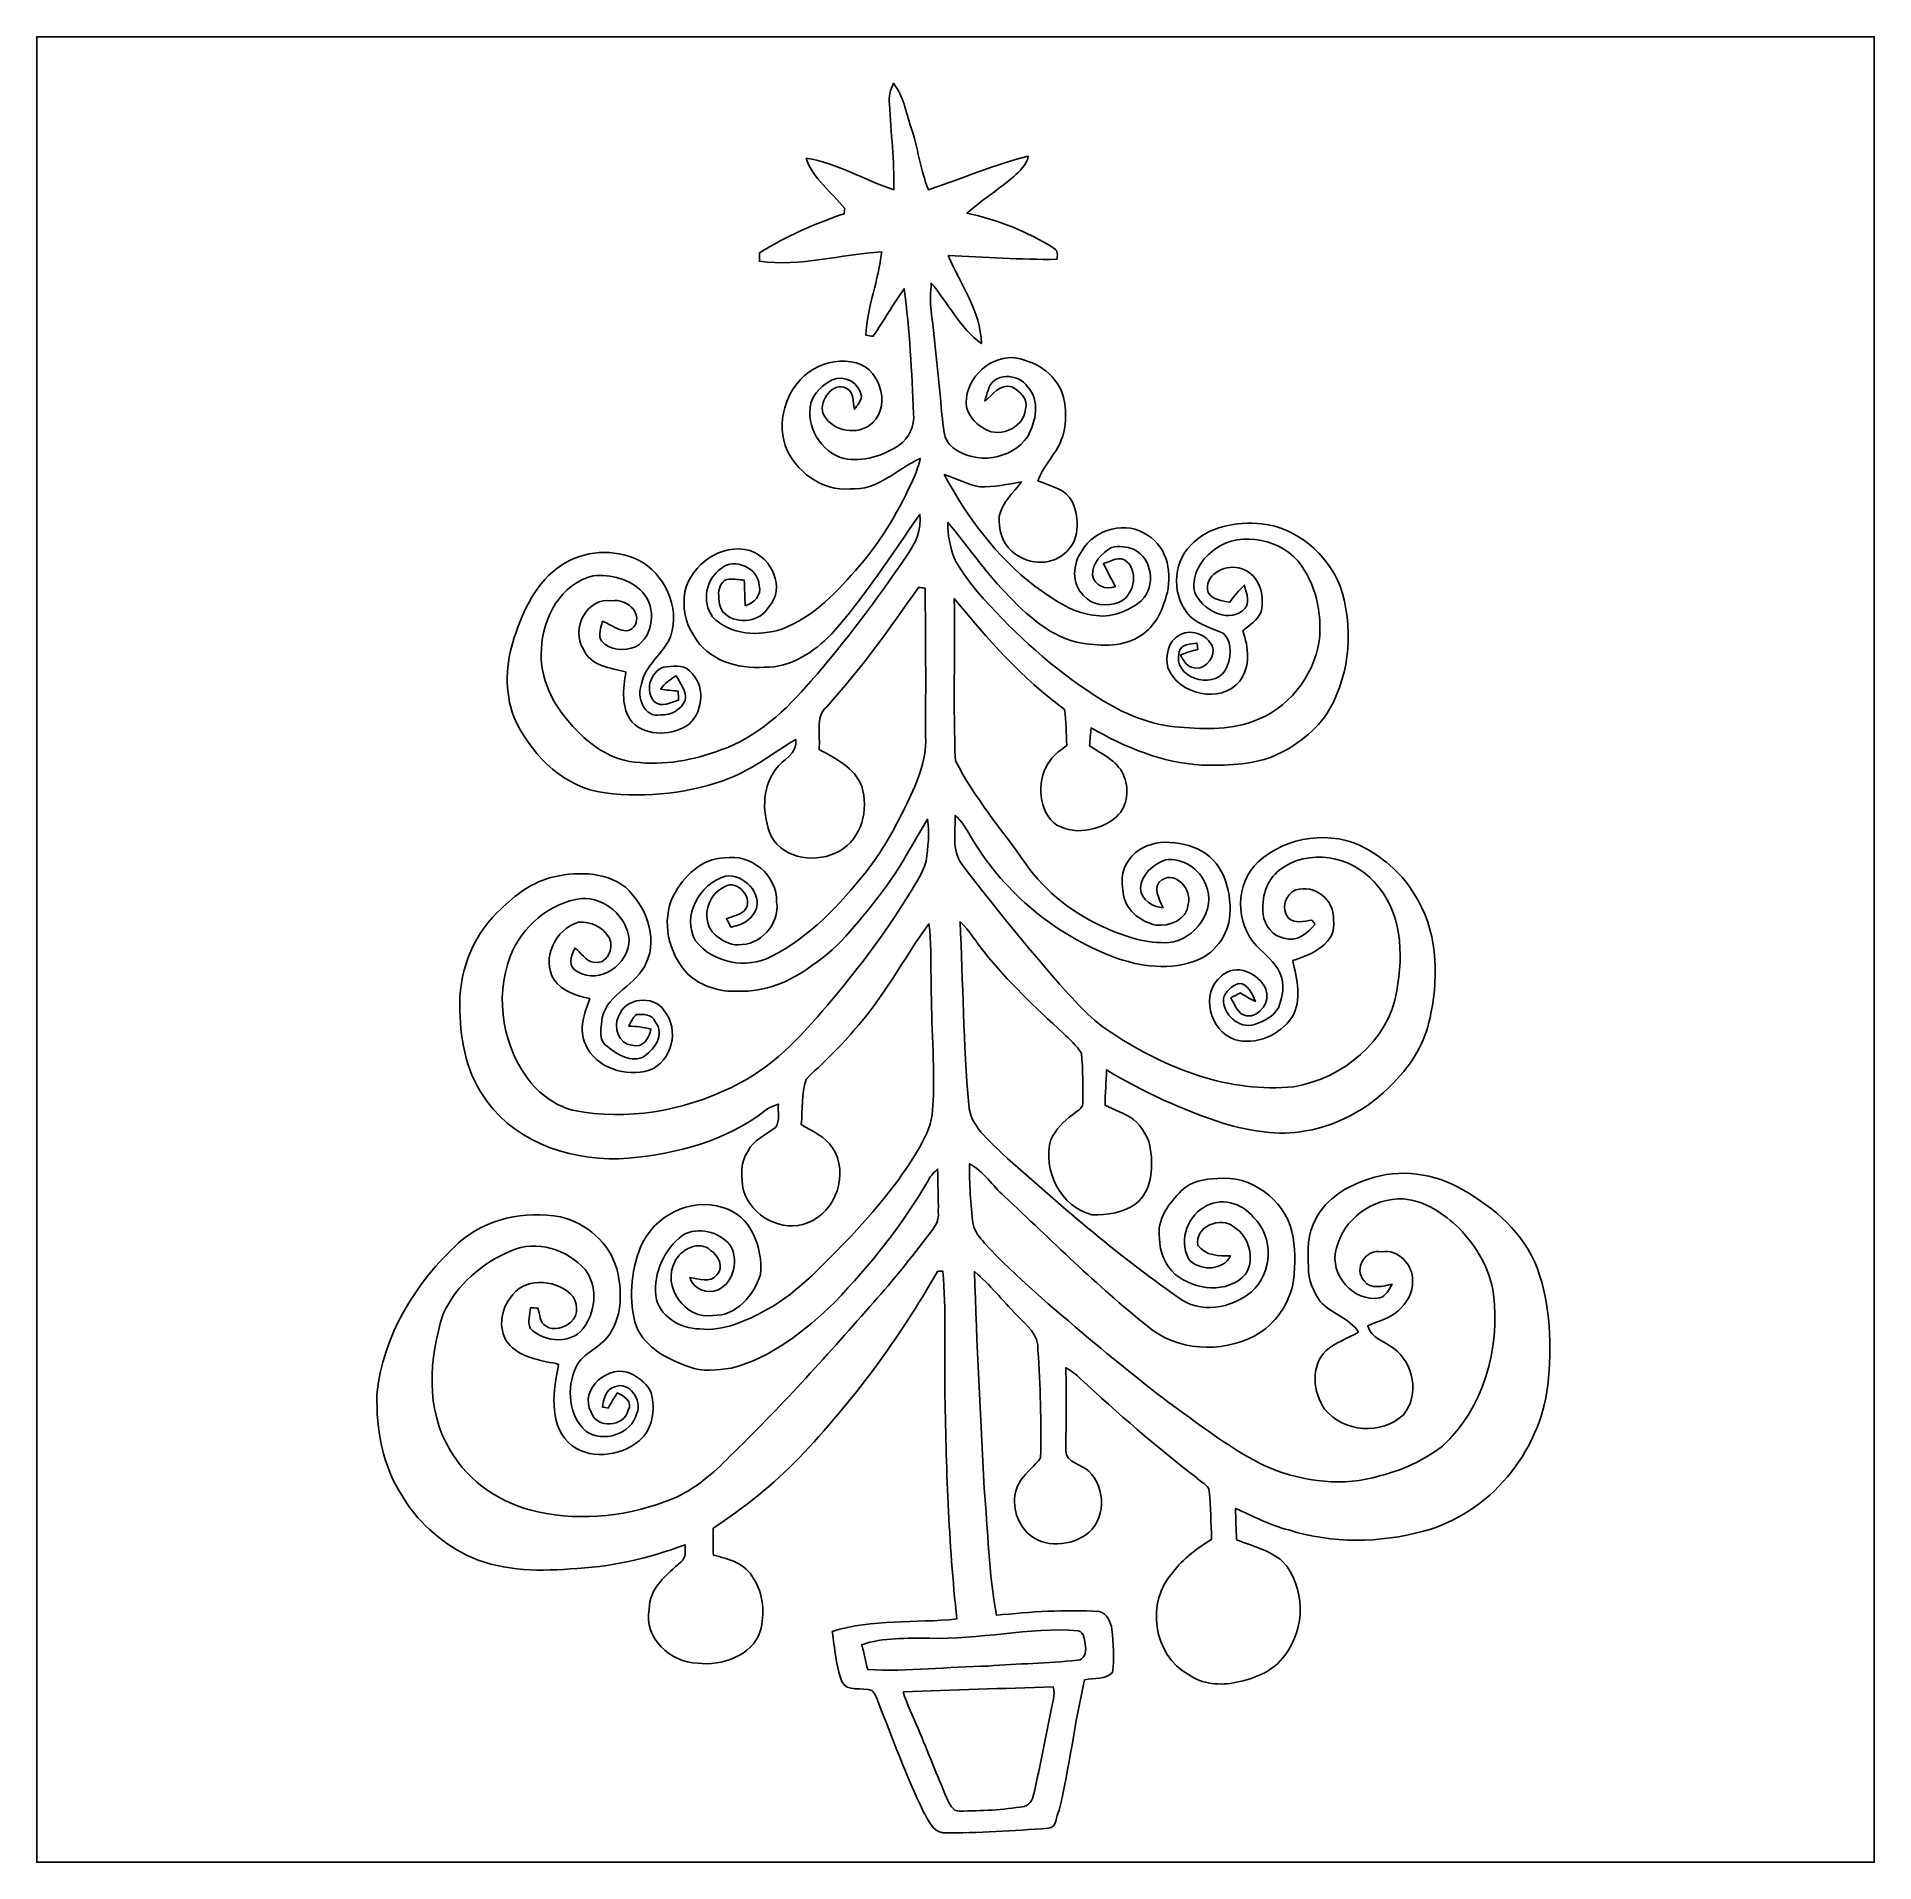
# Model space of a CAD drawing. Header units: centimetres. Extents: x -16.8 to 16.8, y -16.7 to 16.7.
import ezdxf

# ---------------------------------------------------------------- set-up
doc = ezdxf.new("R2010")
doc.units = ezdxf.units.CM
doc.header["$MEASUREMENT"] = 0
doc.layers.add('Layer 1', color=7, linetype='Continuous')

msp = doc.modelspace()

# ---------------------------------------------------------------- linework, layer by layer
at = {"layer": 'Layer 1', "color": 7}
for points, knots in [([(-16.77458, 16.66875), (-16.77458, 16.66875), (16.77458, 16.66875), (16.77458, 16.66875), (16.77458, 16.66875), (16.77458, 16.66875), (16.77458, -16.66875), (16.77458, -16.66875), (16.77458, -16.66875), (16.77458, -16.66875), (-16.77458, -16.66875), (-16.77458, -16.66875), (-16.77458, -16.66875), (-16.77458, -16.66875), (-16.77458, 16.66875), (-16.77458, 16.66875), (-16.77458, 16.66875), (-16.77458, 16.66875), (-16.77458, 16.66875), (-16.77458, 16.66875)], [0, 0, 0, 0, 0.16666667, 0.16666667, 0.16666667, 0.16666667, 0.33333333, 0.33333333, 0.33333333, 0.33333333, 0.5, 0.5, 0.5, 0.5, 0.66666667, 0.66666667, 0.66666667, 0.66666667, 1, 1, 1, 1]), ([(-1.20368, 15.4365), (-1.18145, 14.91615), (-1.11513, 14.39757), (-1.12536, 13.87581), (-1.12536, 13.87581), (-1.66652, 14.04585), (-2.15547, 14.36617), (-2.72591, 14.44837), (-2.72591, 14.44837), (-2.6035, 14.07231), (-2.25954, 13.83206), (-2.02353, 13.5315), (-2.02353, 13.5315), (-2.02636, 13.50751), (-2.03235, 13.46024), (-2.03518, 13.4366), (-2.03518, 13.4366), (-2.57281, 13.2521), (-3.0988, 13.02314), (-3.58069, 12.72011), (-3.58069, 12.72011), (-3.58069, 12.66966), (-3.58069, 12.61921), (-3.58034, 12.56877), (-3.58034, 12.56877), (-2.82963, 12.4654), (-2.09197, 12.69365), (-1.34796, 12.73986), (-1.34796, 12.73986), (-1.40476, 12.22481), (-1.61114, 11.73797), (-1.63618, 11.21763), (-1.63618, 11.21763), (-1.59173, 11.21128), (-1.54693, 11.20458), (-1.50213, 11.19823), (-1.50213, 11.19823), (-1.31339, 11.48715), (-1.13736, 11.78419), (-0.93733, 12.06571), (-0.93733, 12.06571), (-0.83361, 11.31076), (-0.79869, 10.54841), (-0.76553, 9.78747), (-0.76553, 9.78747), (-0.73978, 9.56486), (-0.84737, 9.33979), (-1.02623, 9.20997), (-1.02623, 9.20997), (-1.32292, 9.01735), (-1.68451, 8.89776), (-2.04117, 8.96444), (-2.04117, 8.96444), (-2.45463, 9.08367), (-2.74673, 9.55393), (-2.63913, 9.97691), (-2.63913, 9.97691), (-2.58657, 10.17023), (-2.42429, 10.31311), (-2.25072, 10.40059), (-2.25072, 10.40059), (-2.03764, 10.51031), (-1.7399, 10.34027), (-1.71732, 10.10356), (-1.71732, 10.10356), (-1.72403, 10.00972), (-1.79388, 9.93846), (-1.84644, 9.86614), (-1.84644, 9.86614), (-1.87149, 9.99631), (-1.8475, 10.18434), (-1.99496, 10.24819), (-1.99496, 10.24819), (-2.24543, 10.37343), (-2.48849, 10.02594), (-2.42006, 9.79452), (-2.42006, 9.79452), (-2.28988, 9.48619), (-1.85702, 9.38812), (-1.58785, 9.55992), (-1.58785, 9.55992), (-1.15605, 9.84673), (-1.34091, 10.58369), (-1.81151, 10.71563), (-1.81151, 10.71563), (-2.07186, 10.77771), (-2.36185, 10.7382), (-2.59045, 10.59568), (-2.59045, 10.59568), (-3.06141, 10.32969), (-3.27413, 9.71197), (-3.11009, 9.20221), (-3.11009, 9.20221), (-2.92841, 8.7316), (-2.43734, 8.36542), (-1.92193, 8.41093), (-1.92193, 8.41093), (-1.41746, 8.37882), (-1.06645, 8.7757), (-0.64276, 8.96832), (-0.64276, 8.96832), (-0.67134, 8.85155), (-0.70556, 8.73548), (-0.756, 8.62577), (-0.756, 8.62577), (-1.01529, 8.04651), (-1.33421, 7.48912), (-1.75189, 7.00828), (-1.75189, 7.00828), (-2.14771, 6.54438), (-2.58445, 6.07166), (-3.16971, 5.85223), (-3.16971, 5.85223), (-3.58669, 5.71571), (-4.12009, 5.73405), (-4.43477, 6.0773), (-4.43477, 6.0773), (-4.64044, 6.34294), (-4.55613, 6.77404), (-4.27637, 6.95713), (-4.27637, 6.95713), (-4.0446, 7.17162), (-3.59234, 6.95748), (-3.58352, 6.64986), (-3.58352, 6.64986), (-3.53025, 6.45971), (-3.68335, 6.32813), (-3.83999, 6.27697), (-3.83999, 6.27697), (-3.8481, 6.4322), (-3.85057, 6.58812), (-3.85621, 6.74335), (-3.85621, 6.74335), (-3.94758, 6.7564), (-4.04178, 6.76487), (-4.13314, 6.76593), (-4.13314, 6.76593), (-4.25626, 6.75781), (-4.3247, 6.62058), (-4.32435, 6.50946), (-4.32435, 6.50946), (-4.318, 6.3821), (-4.32223, 6.21594), (-4.20829, 6.1281), (-4.20829, 6.1281), (-3.97051, 5.92384), (-3.55918, 5.98382), (-3.40501, 6.26216), (-3.40501, 6.26216), (-3.09704, 6.59941), (-3.35562, 7.16033), (-3.75638, 7.28627), (-3.75638, 7.28627), (-4.27355, 7.42985), (-4.82177, 7.03474), (-4.94242, 6.53203), (-4.94242, 6.53203), (-4.98228, 6.25687), (-4.94206, 5.96441), (-4.77802, 5.73405), (-4.77802, 5.73405), (-4.53319, 5.28179), (-3.97298, 5.11775), (-3.48968, 5.15338), (-3.48968, 5.15338), (-3.01343, 5.14844), (-2.58657, 5.42678), (-2.26695, 5.75945), (-2.26695, 5.75945), (-1.65982, 6.43572), (-1.17122, 7.20619), (-0.64911, 7.94632), (-0.64911, 7.94632), (-0.61666, 7.67539), (-0.72813, 7.41609), (-0.88477, 7.2009), (-0.88477, 7.2009), (-1.42769, 6.40292), (-2.00343, 5.62398), (-2.64019, 4.89761), (-2.64019, 4.89761), (-3.09421, 4.37762), (-3.61597, 3.87032), (-4.28308, 3.64455), (-4.28308, 3.64455), (-4.78331, 3.45475), (-5.32448, 3.35598), (-5.85929, 3.423), (-5.85929, 3.423), (-6.37187, 3.47416), (-6.79521, 3.83011), (-7.10777, 4.21675), (-7.10777, 4.21675), (-7.39951, 4.56847), (-7.5946, 5.01968), (-7.56073, 5.48428), (-7.56073, 5.48428), (-7.54133, 6.05684), (-7.20513, 6.68373), (-6.61317, 6.82378), (-6.61317, 6.82378), (-6.29426, 6.85165), (-5.93831, 6.76981), (-5.71676, 6.52392), (-5.71676, 6.52392), (-5.45148, 6.24805), (-5.50616, 5.71782), (-5.84341, 5.52521), (-5.84341, 5.52521), (-6.04661, 5.44618), (-6.31649, 5.45853), (-6.46465, 5.63668), (-6.46465, 5.63668), (-6.53803, 5.74675), (-6.46783, 5.87904), (-6.44349, 5.99299), (-6.44349, 5.99299), (-6.27098, 5.93266), (-5.99158, 5.68713), (-5.85082, 5.92208), (-5.85082, 5.92208), (-5.72276, 6.17255), (-6.02439, 6.40821), (-6.26286, 6.36799), (-6.26286, 6.36799), (-6.73206, 6.44207), (-7.02733, 5.86034), (-6.7945, 5.48358), (-6.7945, 5.48358), (-6.66644, 5.18019), (-6.29885, 5.13891), (-6.01909, 5.06977), (-6.01909, 5.06977), (-6.06566, 4.76285), (-6.11611, 4.41078), (-5.90338, 4.15008), (-5.90338, 4.15008), (-5.62786, 3.8802), (-5.15902, 3.90525), (-4.85916, 4.11868), (-4.85916, 4.11868), (-4.59634, 4.36739), (-4.56565, 4.84964), (-4.85951, 5.08847), (-4.85951, 5.08847), (-4.98122, 5.21794), (-5.17631, 5.16643), (-5.33047, 5.15479), (-5.33047, 5.15479), (-5.57601, 5.07577), (-5.67937, 4.70888), (-5.49522, 4.52332), (-5.49522, 4.52332), (-5.36998, 4.40761), (-5.19642, 4.51661), (-5.05742, 4.55189), (-5.05742, 4.55189), (-5.05919, 4.60728), (-5.06095, 4.66231), (-5.06271, 4.71734), (-5.06271, 4.71734), (-5.16996, 4.72899), (-5.2772, 4.73851), (-5.38339, 4.75474), (-5.38339, 4.75474), (-5.30966, 4.85775), (-5.20947, 4.93642), (-5.10081, 4.99957), (-5.10081, 4.99957), (-5.02744, 4.85881), (-4.89973, 4.72369), (-4.93783, 4.54907), (-4.93783, 4.54907), (-5.00874, 4.37974), (-5.19677, 4.27038), (-5.37986, 4.28625), (-5.37986, 4.28625), (-5.6896, 4.22169), (-5.8293, 4.61786), (-5.73229, 4.85105), (-5.73229, 4.85105), (-5.66949, 5.20488), (-5.32201, 5.4042), (-5.19642, 5.72735), (-5.19642, 5.72735), (-5.03061, 6.25828), (-5.30825, 6.8647), (-5.79755, 7.11623), (-5.79755, 7.11623), (-6.23852, 7.32437), (-6.78674, 7.29015), (-7.19208, 7.0164), (-7.19208, 7.0164), (-7.65351, 6.72289), (-7.89023, 6.19584), (-8.05498, 5.6956), (-8.05498, 5.6956), (-8.21796, 5.23099), (-8.23348, 4.71241), (-8.06556, 4.24674), (-8.06556, 4.24674), (-7.77522, 3.61174), (-7.24711, 3.03636), (-6.54226, 2.8829), (-6.54226, 2.8829), (-5.77779, 2.75272), (-4.98016, 2.83457), (-4.24639, 3.08081), (-4.24639, 3.08081), (-3.76061, 3.24979), (-3.3528, 3.57399), (-2.91747, 3.83787), (-2.91747, 3.83787), (-2.87196, 3.56341), (-3.1623, 3.47733), (-3.28401, 3.28542), (-3.28401, 3.28542), (-3.54965, 2.93899), (-3.52496, 2.45251), (-3.36585, 2.06692), (-3.36585, 2.06692), (-3.12632, 1.63689), (-2.51989, 1.57057), (-2.11808, 1.79776), (-2.11808, 1.79776), (-1.71274, 2.02706), (-1.57692, 2.55623), (-1.71274, 2.98133), (-1.71274, 2.98133), (-1.84362, 3.32105), (-2.18793, 3.49144), (-2.49167, 3.65196), (-2.49167, 3.65196), (-2.4578, 3.91125), (-2.57246, 4.2358), (-2.35197, 4.43265), (-2.35197, 4.43265), (-1.73531, 5.11246), (-1.19874, 5.85964), (-0.67733, 6.61317), (-0.67733, 6.61317), (-0.63712, 6.60929), (-0.5969, 6.60471), (-0.55668, 6.60047), (-0.55668, 6.60047), (-0.54046, 5.69948), (-0.54504, 4.79848), (-0.54539, 3.89714), (-0.54539, 3.89714), (-0.51753, 3.42547), (-0.72708, 2.99614), (-0.92604, 2.5848), (-0.92604, 2.5848), (-1.12677, 2.17734), (-1.34796, 1.77694), (-1.6323, 1.42099), (-1.6323, 1.42099), (-2.11561, 0.8128), (-2.66206, 0.22507), (-3.36621, -0.12806), (-3.36621, -0.12806), (-3.81635, -0.36301), (-4.43195, -0.24906), (-4.74416, 0.15804), (-4.74416, 0.15804), (-5.01191, 0.60889), (-4.6676, 1.19874), (-4.20088, 1.34126), (-4.20088, 1.34126), (-3.87703, 1.391), (-3.50167, 1.02023), (-3.65831, 0.69638), (-3.65831, 0.69638), (-3.73662, 0.5267), (-3.91971, 0.43921), (-4.0961, 0.40922), (-4.0961, 0.40922), (-4.12503, 0.46002), (-4.15396, 0.51012), (-4.18218, 0.56056), (-4.18218, 0.56056), (-4.07176, 0.60819), (-3.94088, 0.62548), (-3.8541, 0.71438), (-3.8541, 0.71438), (-3.66501, 0.91546), (-3.97686, 1.29152), (-4.21534, 1.14688), (-4.21534, 1.14688), (-4.54201, 1.00824), (-4.66337, 0.514), (-4.38856, 0.26741), (-4.38856, 0.26741), (-4.26826, 0.17851), (-4.13032, 0.07197), (-3.97051, 0.08784), (-3.97051, 0.08784), (-3.56799, 0.06597), (-3.20393, 0.46496), (-3.26566, 0.86325), (-3.26566, 0.86325), (-3.24556, 1.35079), (-3.7398, 1.76001), (-4.21499, 1.67181), (-4.21499, 1.67181), (-4.63056, 1.66476), (-4.97029, 1.33526), (-5.14985, 0.9846), (-5.14985, 0.9846), (-5.37916, 0.51823), (-5.23946, -0.07479), (-4.89091, -0.44591), (-4.89091, -0.44591), (-4.64608, -0.6731), (-4.30107, -0.78211), (-3.96875, -0.76059), (-3.96875, -0.76059), (-3.48086, -0.78317), (-3.01343, -0.58561), (-2.62819, -0.29951), (-2.62819, -0.29951), (-2.09409, 0.05468), (-1.70991, 0.57644), (-1.32221, 1.07527), (-1.32221, 1.07527), (-1.00859, 1.48237), (-0.78176, 1.94416), (-0.51047, 2.37772), (-0.51047, 2.37772), (-0.47202, 2.12513), (-0.5013, 1.86725), (-0.53446, 1.61572), (-0.53446, 1.61572), (-0.61066, 1.36666), (-0.75988, 1.15006), (-0.89535, 0.93098), (-0.89535, 0.93098), (-1.2954, 0.28716), (-1.75401, -0.31856), (-2.23943, -0.90029), (-2.23943, -0.90029), (-2.73262, -1.48555), (-3.25014, -2.08456), (-3.94159, -2.44158), (-3.94159, -2.44158), (-4.80413, -2.9016), (-5.81448, -3.11256), (-6.78568, -2.97004), (-6.78568, -2.97004), (-7.15927, -2.93405), (-7.50041, -2.73085), (-7.73889, -2.44651), (-7.73889, -2.44651), (-8.26135, -1.81575), (-8.42257, -0.89288), (-8.12941, -0.12629), (-8.12941, -0.12629), (-7.91986, 0.42192), (-7.41221, 0.85372), (-6.82554, 0.9331), (-6.82554, 0.9331), (-6.40468, 0.95673), (-5.99687, 0.60325), (-5.95983, 0.1838), (-5.95983, 0.1838), (-5.95454, -0.26211), (-6.49041, -0.65088), (-6.89786, -0.40675), (-6.89786, -0.40675), (-7.08131, -0.32914), (-7.02557, -0.11218), (-6.94866, 0.0254), (-6.94866, 0.0254), (-6.83648, -0.04904), (-6.76099, -0.21061), (-6.61529, -0.23001), (-6.61529, -0.23001), (-6.37258, -0.29669), (-6.22371, 0.01517), (-6.32001, 0.20567), (-6.32001, 0.20567), (-6.41809, 0.40605), (-6.66538, 0.52035), (-6.8834, 0.49636), (-6.8834, 0.49636), (-7.30779, 0.37888), (-7.56744, -0.16757), (-7.32931, -0.55633), (-7.32931, -0.55633), (-7.17797, -0.76447), (-6.92115, -0.85019), (-6.67914, -0.89711), (-6.67914, -0.89711), (-6.77333, -1.16664), (-6.88799, -1.46156), (-6.75146, -1.74202), (-6.75146, -1.74202), (-6.56167, -2.17346), (-6.01592, -2.32833), (-5.59012, -2.20627), (-5.59012, -2.20627), (-5.17384, -2.04117), (-5.03238, -1.46156), (-5.31742, -1.11901), (-5.31742, -1.11901), (-5.50933, -0.8188), (-6.03991, -0.87736), (-6.15103, -1.22308), (-6.15103, -1.22308), (-6.25581, -1.41711), (-6.14892, -1.72826), (-5.90938, -1.7459), (-5.90938, -1.7459), (-5.69419, -1.81469), (-5.59999, -1.61255), (-5.56013, -1.45203), (-5.56013, -1.45203), (-5.69242, -1.41746), (-5.82895, -1.40547), (-5.96477, -1.39735), (-5.96477, -1.39735), (-5.92702, -1.32256), (-5.88963, -1.24531), (-5.82859, -1.18639), (-5.82859, -1.18639), (-5.70548, -1.18075), (-5.53755, -1.17651), (-5.48499, -1.32186), (-5.48499, -1.32186), (-5.28708, -1.54234), (-5.51039, -1.85526), (-5.71959, -1.97168), (-5.71959, -1.97168), (-5.96618, -2.06975), (-6.21453, -1.88701), (-6.39516, -1.73884), (-6.39516, -1.73884), (-6.52992, -1.61184), (-6.46254, -1.39912), (-6.4516, -1.24001), (-6.4516, -1.24001), (-6.3433, -0.79657), (-5.81589, -0.65193), (-5.6448, -0.24448), (-5.6448, -0.24448), (-5.42749, 0.23142), (-5.65961, 0.80433), (-6.02474, 1.13559), (-6.02474, 1.13559), (-6.41632, 1.43616), (-6.95466, 1.42769), (-7.41151, 1.30598), (-7.41151, 1.30598), (-7.78898, 1.20403), (-8.09272, 0.94298), (-8.36577, 0.67522), (-8.36577, 0.67522), (-8.83885, 0.21661), (-9.08085, -0.45685), (-9.04734, -1.1116), (-9.04734, -1.1116), (-9.04028, -1.69369), (-8.91858, -2.29764), (-8.55451, -2.76825), (-8.55451, -2.76825), (-7.97983, -3.57011), (-6.91727, -3.88832), (-5.96794, -3.81), (-5.96794, -3.81), (-5.0867, -3.73521), (-4.18712, -3.48756), (-3.47663, -2.94181), (-3.47663, -2.94181), (-3.40325, -2.88819), (-3.31893, -2.85256), (-3.23356, -2.82222), (-3.23356, -2.82222), (-3.24591, -2.95945), (-3.19969, -3.12279), (-3.28083, -3.24379), (-3.28083, -3.24379), (-3.45616, -3.38384), (-3.68688, -3.47486), (-3.79307, -3.68618), (-3.79307, -3.68618), (-3.93806, -3.89467), (-3.91089, -4.16631), (-3.87279, -4.40302), (-3.87279, -4.40302), (-3.72957, -4.86551), (-3.16124, -5.18689), (-2.69946, -4.99004), (-2.69946, -4.99004), (-2.18264, -4.79531), (-1.93746, -4.08446), (-2.24367, -3.62056), (-2.24367, -3.62056), (-2.37949, -3.41383), (-2.61479, -3.32423), (-2.81481, -3.19617), (-2.81481, -3.19617), (-2.79294, -2.92347), (-2.81376, -2.63878), (-2.72944, -2.37702), (-2.72944, -2.37702), (-2.44193, -2.08068), (-2.12619, -1.80975), (-1.86408, -1.48766), (-1.86408, -1.48766), (-1.32045, -0.89641), (-0.95462, -0.17286), (-0.48472, 0.47166), (-0.48472, 0.47166), (-0.44027, 0.14605), (-0.45791, -0.1838), (-0.4445, -0.51118), (-0.4445, -0.51118), (-0.44909, -1.22943), (-0.387, -1.94627), (-0.40428, -2.66453), (-0.40428, -2.66453), (-0.41134, -2.89701), (-0.42051, -3.14254), (-0.52564, -3.35562), (-0.52564, -3.35562), (-0.86254, -4.05836), (-1.3783, -4.6549), (-1.89794, -5.22817), (-1.89794, -5.22817), (-2.38196, -5.70936), (-2.83669, -6.24134), (-3.44205, -6.57613), (-3.44205, -6.57613), (-3.81988, -6.77686), (-4.23086, -6.98253), (-4.67325, -6.92785), (-4.67325, -6.92785), (-5.02955, -6.93138), (-5.42114, -6.69184), (-5.4737, -6.32072), (-5.4737, -6.32072), (-5.51921, -5.89774), (-5.31001, -5.47335), (-4.98016, -5.21476), (-4.98016, -5.21476), (-4.69441, -5.05848), (-4.32929, -5.15303), (-4.12115, -5.39044), (-4.12115, -5.39044), (-3.94794, -5.65503), (-4.03931, -6.07624), (-4.33388, -6.21277), (-4.33388, -6.21277), (-4.53002, -6.30132), (-4.79002, -6.20642), (-4.84858, -5.98981), (-4.84858, -5.98981), (-4.68842, -6.00992), (-4.47993, -6.09635), (-4.35681, -5.9436), (-4.35681, -5.9436), (-4.22487, -5.79967), (-4.32611, -5.58553), (-4.47075, -5.49451), (-4.47075, -5.49451), (-4.6803, -5.29625), (-5.01862, -5.47793), (-5.12586, -5.70371), (-5.12586, -5.70371), (-5.36646, -6.14504), (-4.93183, -6.77086), (-4.42842, -6.68267), (-4.42842, -6.68267), (-4.00015, -6.69713), (-3.67665, -6.30837), (-3.55882, -5.93231), (-3.55882, -5.93231), (-3.51614, -5.4483), (-3.73274, -4.84611), (-4.25062, -4.71029), (-4.25062, -4.71029), (-4.85069, -4.52226), (-5.51321, -4.86586), (-5.75063, -5.4356), (-5.75063, -5.4356), (-5.92949, -5.89068), (-5.9757, -6.41597), (-5.82648, -6.88587), (-5.82648, -6.88587), (-5.65961, -7.28098), (-5.24581, -7.48524), (-4.86339, -7.62106), (-4.86339, -7.62106), (-4.62139, -7.72054), (-4.35081, -7.67397), (-4.09893, -7.64716), (-4.09893, -7.64716), (-3.35739, -7.45878), (-2.74496, -6.95819), (-2.20204, -6.44137), (-2.20204, -6.44137), (-1.55998, -5.7531), (-0.95285, -5.02073), (-0.4893, -4.19806), (-0.4893, -4.19806), (-0.44626, -4.12609), (-0.38806, -4.06541), (-0.32667, -4.00861), (-0.32667, -4.00861), (-0.32526, -4.26579), (-0.30974, -4.52296), (-0.31362, -4.78084), (-0.31362, -4.78084), (-0.28504, -4.98193), (-0.42898, -5.13433), (-0.54046, -5.27861), (-0.54046, -5.27861), (-0.86748, -5.7023), (-1.2005, -6.12211), (-1.56139, -6.51722), (-1.56139, -6.51722), (-2.38231, -7.45737), (-3.22157, -8.38271), (-4.11727, -9.25301), (-4.11727, -9.25301), (-4.42383, -9.56522), (-4.76109, -9.86261), (-5.16961, -10.033), (-5.16961, -10.033), (-5.94078, -10.34591), (-6.8072, -10.44716), (-7.62353, -10.27077), (-7.62353, -10.27077), (-8.27617, -10.12896), (-8.88294, -9.73702), (-9.22161, -9.15282), (-9.22161, -9.15282), (-9.68234, -8.40669), (-9.61073, -7.45949), (-9.35567, -6.65586), (-9.35567, -6.65586), (-9.10908, -6.13163), (-8.64517, -5.71818), (-8.11142, -5.50157), (-8.11142, -5.50157), (-7.64858, -5.2959), (-7.08695, -5.47511), (-6.76451, -5.84659), (-6.76451, -5.84659), (-6.53309, -6.13057), (-6.56449, -6.56414), (-6.75781, -6.86047), (-6.75781, -6.86047), (-6.95607, -7.22066), (-7.50782, -7.18926), (-7.7664, -6.91797), (-7.7664, -6.91797), (-7.81544, -6.79768), (-7.7724, -6.66468), (-7.75899, -6.54085), (-7.75899, -6.54085), (-7.71454, -6.54332), (-7.67009, -6.5465), (-7.62564, -6.55002), (-7.62564, -6.55002), (-7.58613, -6.65621), (-7.5946, -6.81673), (-7.47607, -6.87811), (-7.47607, -6.87811), (-7.33213, -6.97442), (-7.1434, -6.90704), (-7.02063, -6.8072), (-7.02063, -6.8072), (-6.87317, -6.67314), (-6.89081, -6.42161), (-7.02698, -6.28615), (-7.02698, -6.28615), (-7.33249, -6.01592), (-7.89905, -5.98311), (-8.13188, -6.36693), (-8.13188, -6.36693), (-8.33402, -6.61917), (-8.35766, -7.06296), (-8.08567, -7.27357), (-8.08567, -7.27357), (-7.85671, -7.4803), (-7.53286, -7.50535), (-7.2457, -7.5759), (-7.2457, -7.5759), (-7.33531, -8.04827), (-7.44255, -8.6233), (-7.06543, -9.00571), (-7.06543, -9.00571), (-6.71054, -9.33132), (-6.1281, -9.265), (-5.77462, -8.97114), (-5.77462, -8.97114), (-5.52662, -8.76018), (-5.47441, -8.39929), (-5.55766, -8.09837), (-5.55766, -8.09837), (-5.61128, -7.9315), (-5.77356, -7.83308), (-5.91573, -7.75018), (-5.91573, -7.75018), (-6.31472, -7.54592), (-6.88975, -8.03169), (-6.64986, -8.44903), (-6.64986, -8.44903), (-6.54967, -8.763), (-6.05084, -8.72067), (-5.97429, -8.41551), (-5.97429, -8.41551), (-5.88751, -8.26276), (-6.05084, -8.14493), (-6.17679, -8.09872), (-6.17679, -8.09872), (-6.23358, -8.19009), (-6.28932, -8.28181), (-6.34189, -8.37565), (-6.34189, -8.37565), (-6.36799, -8.37106), (-6.4202, -8.36119), (-6.44631, -8.3566), (-6.44631, -8.3566), (-6.42373, -8.21725), (-6.38669, -8.02957), (-6.22512, -7.98865), (-6.22512, -7.98865), (-5.96406, -7.86765), (-5.71077, -8.23172), (-5.81907, -8.46949), (-5.81907, -8.46949), (-5.91185, -8.85296), (-6.43326, -9.01841), (-6.7497, -8.7951), (-6.7497, -8.7951), (-7.06755, -8.50865), (-7.10248, -8.00947), (-6.93455, -7.63446), (-6.93455, -7.63446), (-6.80191, -7.3473), (-6.44984, -7.27146), (-6.29955, -7.00123), (-6.29955, -7.00123), (-6.07871, -6.65621), (-6.08824, -6.21736), (-6.18384, -5.83353), (-6.18384, -5.83353), (-6.32072, -5.35728), (-6.73664, -4.99428), (-7.2136, -4.88209), (-7.2136, -4.88209), (-7.86377, -4.76215), (-8.57179, -4.91243), (-9.07168, -5.35728), (-9.07168, -5.35728), (-9.85696, -6.07695), (-10.46198, -7.05379), (-10.56323, -8.13082), (-10.56323, -8.13082), (-10.57628, -8.76617), (-10.46092, -9.42728), (-10.10885, -9.96738), (-10.10885, -9.96738), (-9.84003, -10.43693), (-9.41352, -10.80206), (-8.94045, -11.05606), (-8.94045, -11.05606), (-8.35343, -11.33969), (-7.6768, -11.36191), (-7.03827, -11.31147), (-7.03827, -11.31147), (-6.31966, -11.27972), (-5.60846, -11.12661), (-4.93783, -10.86908), (-4.93783, -10.86908), (-4.93677, -10.97527), (-4.91419, -11.10509), (-5.0098, -11.18023), (-5.0098, -11.18023), (-5.26909, -11.4113), (-5.59964, -11.66495), (-5.59082, -12.04842), (-5.59082, -12.04842), (-5.69913, -12.57265), (-5.20065, -13.02314), (-4.70888, -13.03549), (-4.70888, -13.03549), (-4.26755, -13.08312), (-3.72251, -12.90637), (-3.56376, -12.44988), (-3.56376, -12.44988), (-3.47804, -12.13203), (-3.50273, -11.76302), (-3.69006, -11.48503), (-3.69006, -11.48503), (-3.82658, -11.21586), (-4.14761, -11.12167), (-4.42136, -11.06346), (-4.42136, -11.06346), (-4.42278, -10.93964), (-4.42595, -10.69234), (-4.42736, -10.56852), (-4.42736, -10.56852), (-3.8608, -10.19528), (-3.32423, -9.77194), (-2.85433, -9.28123), (-2.85433, -9.28123), (-1.87643, -8.25782), (-1.02905, -7.10812), (-0.32844, -5.87869), (-0.32844, -5.87869), (-0.3048, -5.87693), (-0.25682, -5.87375), (-0.23283, -5.87234), (-0.23283, -5.87234), (-0.16863, -6.58848), (-0.20144, -7.30779), (-0.19473, -8.02569), (-0.19473, -8.02569), (-0.17039, -9.42763), (-0.12947, -10.83098), (0.02505, -12.22551), (0.02505, -12.22551), (-0.7299, -12.30771), (-1.5173, -12.21775), (-2.24931, -12.45588), (-2.24931, -12.45588), (-2.20874, -12.76174), (-2.17876, -13.07289), (-2.07716, -13.3664), (-2.07716, -13.3664), (-1.98543, -13.57136), (-1.6951, -13.46306), (-1.52788, -13.53256), (-1.52788, -13.53256), (-1.47038, -13.58336), (-1.44639, -13.65991), (-1.41534, -13.72835), (-1.41534, -13.72835), (-1.15535, -14.40991), (-0.89711, -15.09395), (-0.58173, -15.75259), (-0.58173, -15.75259), (-0.49742, -15.90393), (-0.42016, -16.10078), (-0.22401, -16.13112), (-0.22401, -16.13112), (0.41628, -16.13535), (1.05798, -16.09584), (1.69651, -16.04751), (1.69651, -16.04751), (1.85702, -16.04539), (1.82986, -15.8182), (1.89124, -15.71907), (1.89124, -15.71907), (2.08456, -14.93273), (2.1717, -14.12487), (2.35761, -13.33712), (2.35761, -13.33712), (2.52554, -13.30043), (2.74179, -13.34347), (2.8635, -13.20165), (2.8635, -13.20165), (2.90936, -12.94306), (2.87655, -12.67425), (2.85644, -12.41496), (2.85644, -12.41496), (2.83704, -12.28055), (2.76578, -12.12921), (2.62467, -12.09111), (2.62467, -12.09111), (1.99884, -12.04912), (1.37125, -12.09604), (0.74824, -12.15743), (0.74824, -12.15743), (0.60184, -11.39366), (0.59337, -10.61332), (0.52599, -9.84074), (0.52599, -9.84074), (0.45403, -8.52205), (0.39017, -7.20266), (0.34502, -5.88292), (0.34502, -5.88292), (0.63535, -6.11399), (0.85443, -6.41914), (1.12113, -6.67526), (1.12113, -6.67526), (1.28517, -6.86012), (1.53247, -7.03545), (1.50601, -7.31767), (1.50601, -7.31767), (1.54658, -7.97031), (1.57021, -8.62718), (1.55434, -9.28088), (1.55434, -9.28088), (1.45415, -9.43434), (1.29328, -9.53911), (1.19204, -9.69292), (1.19204, -9.69292), (1.00824, -9.96209), (1.05551, -10.34874), (1.26048, -10.59321), (1.26048, -10.59321), (1.51447, -10.93047), (2.04329, -10.916), (2.37067, -10.69622), (2.37067, -10.69622), (2.75272, -10.43376), (2.75131, -9.83686), (2.43522, -9.52606), (2.43522, -9.52606), (2.30046, -9.398), (2.02212, -9.38036), (2.0133, -9.15599), (2.0133, -9.15599), (2.01965, -8.65011), (2.03094, -8.14423), (2.0133, -7.6387), (2.0133, -7.6387), (2.11138, -7.69408), (2.20451, -7.75899), (2.28459, -7.83908), (2.28459, -7.83908), (2.96369, -8.46878), (3.65936, -9.08191), (4.39737, -9.64177), (4.39737, -9.64177), (4.46793, -9.72608), (4.62351, -9.76912), (4.63374, -9.89471), (4.63374, -9.89471), (4.65561, -10.18575), (4.66831, -10.47856), (4.67431, -10.77066), (4.67431, -10.77066), (4.41431, -10.94246), (4.15114, -11.11885), (3.96663, -11.37603), (3.96663, -11.37603), (3.47274, -11.90872), (3.60715, -12.88979), (4.25415, -13.24151), (4.25415, -13.24151), (4.50532, -13.41896), (4.83447, -13.44683), (5.12833, -13.38192), (5.12833, -13.38192), (5.45924, -13.31524), (5.81131, -13.17837), (6.01098, -12.89085), (6.01098, -12.89085), (6.39304, -12.40226), (6.39516, -11.63884), (5.97253, -11.17353), (5.97253, -11.17353), (5.73229, -10.96751), (5.41937, -10.89554), (5.13327, -10.77912), (5.13327, -10.77912), (5.12445, -10.58862), (5.11246, -10.39848), (5.11457, -10.20833), (5.11457, -10.20833), (5.43489, -10.34662), (5.74428, -10.51631), (6.08542, -10.60062), (6.08542, -10.60062), (6.87917, -10.85074), (7.74594, -10.84333), (8.54534, -10.62179), (8.54534, -10.62179), (9.75007, -10.30464), (10.66871, -9.18422), (10.81511, -7.95726), (10.81511, -7.95726), (10.88919, -7.24112), (10.86556, -6.49958), (10.62214, -5.81589), (10.62214, -5.81589), (10.37272, -5.18372), (9.84074, -4.71734), (9.26324, -4.3882), (9.26324, -4.3882), (8.75277, -4.08411), (8.10824, -3.9945), (7.54274, -4.19276), (7.54274, -4.19276), (7.1561, -4.32153), (6.76522, -4.53919), (6.58107, -4.92125), (6.58107, -4.92125), (6.42091, -5.18548), (6.43149, -5.50545), (6.44243, -5.80249), (6.44243, -5.80249), (6.44137, -6.02968), (6.53168, -6.24593), (6.66009, -6.42937), (6.66009, -6.42937), (6.86188, -6.65127), (7.1949, -6.72606), (7.35789, -6.98782), (7.35789, -6.98782), (7.15962, -7.10283), (6.93914, -7.17797), (6.7631, -7.32931), (6.7631, -7.32931), (6.47806, -7.60871), (6.52568, -8.08919), (6.73982, -8.39541), (6.73982, -8.39541), (7.08378, -8.81662), (7.78122, -8.87483), (8.17774, -8.49559), (8.17774, -8.49559), (8.47866, -8.13999), (8.36683, -7.5438), (7.995, -7.28239), (7.995, -7.28239), (7.83661, -7.14693), (7.58507, -7.10318), (7.52687, -6.87246), (7.52687, -6.87246), (7.71419, -6.78709), (7.92762, -6.7437), (8.0832, -6.60083), (8.0832, -6.60083), (8.23277, -6.45689), (8.36507, -6.26957), (8.34108, -6.05014), (8.34108, -6.05014), (8.36224, -5.75769), (8.07861, -5.46488), (7.77946, -5.51956), (7.77946, -5.51956), (7.49371, -5.45571), (7.25629, -5.83036), (7.46019, -6.05084), (7.46019, -6.05084), (7.58507, -6.22018), (7.80168, -6.14574), (7.97066, -6.10976), (7.97066, -6.10976), (7.92092, -6.21383), (7.85742, -6.32813), (7.73924, -6.36411), (7.73924, -6.36411), (7.26581, -6.44596), (6.82025, -5.93231), (6.95219, -5.47299), (6.95219, -5.47299), (7.07002, -4.92972), (7.62635, -4.52155), (8.17986, -4.55612), (8.17986, -4.55612), (8.57709, -4.58646), (8.9154, -4.82635), (9.19551, -5.09199), (9.19551, -5.09199), (9.51089, -5.42396), (9.76418, -5.83565), (9.8231, -6.29708), (9.8231, -6.29708), (9.94128, -7.29439), (9.64636, -8.37565), (8.89035, -9.0678), (8.89035, -9.0678), (8.55345, -9.32956), (8.15799, -9.51265), (7.74347, -9.61108), (7.74347, -9.61108), (7.08554, -9.81639), (6.36623, -9.72114), (5.73652, -9.46679), (5.73652, -9.46679), (5.20665, -9.22655), (4.73146, -8.88436), (4.26367, -8.54216), (4.26367, -8.54216), (3.62902, -8.08955), (3.0293, -7.59107), (2.42676, -7.09754), (2.42676, -7.09754), (1.77659, -6.53874), (1.1116, -5.99228), (0.52917, -5.36152), (0.52917, -5.36152), (0.44203, -5.26027), (0.35278, -5.15091), (0.32103, -5.01862), (0.32103, -5.01862), (0.2734, -4.65173), (0.25718, -4.28202), (0.25259, -3.91266), (0.25259, -3.91266), (0.51717, -4.04601), (0.67098, -4.31765), (0.89076, -4.50674), (0.89076, -4.50674), (1.75154, -5.30472), (2.57881, -6.14221), (3.49779, -6.87493), (3.49779, -6.87493), (4.03331, -7.33284), (4.85175, -7.38082), (5.46453, -7.05414), (5.46453, -7.05414), (5.84306, -6.852), (6.10694, -6.45901), (6.17396, -6.03779), (6.17396, -6.03779), (6.20007, -5.74181), (6.2103, -5.43807), (6.14045, -5.14703), (6.14045, -5.14703), (5.99475, -4.55754), (5.38974, -4.11304), (4.78084, -4.18289), (4.78084, -4.18289), (4.54731, -4.19065), (4.29542, -4.23474), (4.12327, -4.40584), (4.12327, -4.40584), (3.90102, -4.63303), (3.66642, -4.93183), (3.72533, -5.27297), (3.72533, -5.27297), (3.71969, -5.52309), (3.83328, -5.76333), (4.0132, -5.93408), (4.0132, -5.93408), (4.36986, -6.22088), (4.96394, -6.29673), (5.29555, -5.93161), (5.29555, -5.93161), (5.47617, -5.65115), (5.36363, -5.24757), (5.09023, -5.06871), (5.09023, -5.06871), (4.84399, -4.86163), (4.35892, -5.05672), (4.4263, -5.40667), (4.4263, -5.40667), (4.56706, -5.59506), (4.8133, -5.59647), (5.02356, -5.59717), (5.02356, -5.59717), (4.87927, -5.86034), (4.51026, -5.87234), (4.28978, -5.69383), (4.28978, -5.69383), (4.05977, -5.38656), (4.20758, -4.89444), (4.53425, -4.7117), (4.53425, -4.7117), (4.81965, -4.50956), (5.24087, -4.62739), (5.44301, -4.89303), (5.44301, -4.89303), (5.82083, -5.25039), (5.78556, -5.91291), (5.4035, -6.25016), (5.4035, -6.25016), (5.04119, -6.55849), (4.45382, -6.6608), (4.06083, -6.34753), (4.06083, -6.34753), (2.92488, -5.5626), (1.8863, -4.64679), (0.85549, -3.73063), (0.85549, -3.73063), (0.60431, -3.47345), (0.26529, -3.22615), (0.24342, -2.83528), (0.24342, -2.83528), (0.13935, -1.72508), (0.1397, -0.60678), (0.08396, 0.50624), (0.08396, 0.50624), (0.25753, 0.34643), (0.37183, 0.13723), (0.52176, -0.04374), (0.52176, -0.04374), (0.95462, -0.58279), (1.45486, -1.06292), (1.96674, -1.52612), (1.96674, -1.52612), (2.08386, -1.64112), (2.21051, -1.75225), (2.29835, -1.89336), (2.29835, -1.89336), (2.32833, -2.19851), (2.32939, -2.50684), (2.32516, -2.81376), (2.32516, -2.81376), (2.31493, -2.91571), (2.20274, -2.95804), (2.13783, -3.01978), (2.13783, -3.01978), (1.96991, -3.13373), (1.83127, -3.28789), (1.74202, -3.47098), (1.74202, -3.47098), (1.57762, -4.02343), (1.92017, -4.70464), (2.49167, -4.84434), (2.49167, -4.84434), (2.76754, -4.85105), (3.07058, -4.80836), (3.29812, -4.63868), (3.29812, -4.63868), (3.57964, -4.41254), (3.61209, -4.00332), (3.56164, -3.67171), (3.56164, -3.67171), (3.54718, -3.44488), (3.40819, -3.25296), (3.24944, -3.10197), (3.24944, -3.10197), (3.08892, -2.99226), (2.90407, -2.92664), (2.72979, -2.84339), (2.72979, -2.84339), (2.73685, -2.62819), (2.74602, -2.41335), (2.75943, -2.19886), (2.75943, -2.19886), (3.43076, -2.60597), (4.15043, -2.93229), (4.89656, -3.17571), (4.89656, -3.17571), (5.37739, -3.31611), (5.88998, -3.40607), (6.38881, -3.31435), (6.38881, -3.31435), (7.03792, -3.20216), (7.6394, -2.85186), (8.06944, -2.35409), (8.06944, -2.35409), (8.38694, -2.02918), (8.60249, -1.60867), (8.6801, -1.16134), (8.6801, -1.16134), (8.83109, -0.4378), (8.79016, 0.37042), (8.38024, 1.00542), (8.38024, 1.00542), (8.16998, 1.36243), (7.85142, 1.64465), (7.493, 1.8475), (7.493, 1.8475), (6.87282, 2.18793), (6.04591, 2.07222), (5.52662, 1.59949), (5.52662, 1.59949), (5.10117, 1.20579), (5.1054, 0.47978), (5.49628, 0.06491), (5.49628, 0.06491), (5.65044, -0.08714), (5.82718, -0.22684), (5.92455, -0.42651), (5.92455, -0.42651), (6.01804, -0.62759), (5.97359, -0.86466), (5.89492, -1.06327), (5.89492, -1.06327), (5.80707, -1.22696), (5.62504, -1.31233), (5.45712, -1.37019), (5.45712, -1.37019), (5.17737, -1.45662), (4.87997, -1.18251), (4.89056, -0.90346), (4.89056, -0.90346), (4.92266, -0.77047), (5.04472, -0.66287), (5.17137, -0.61983), (5.17137, -0.61983), (5.34176, -0.62512), (5.42008, -0.80998), (5.47617, -0.94721), (5.47617, -0.94721), (5.38092, -0.90205), (5.29026, -0.84949), (5.201, -0.7941), (5.201, -0.7941), (5.14315, -0.82409), (5.08529, -0.85337), (5.02779, -0.883), (5.02779, -0.883), (5.09623, -1.00471), (5.15549, -1.18216), (5.31319, -1.21356), (5.31319, -1.21356), (5.56119, -1.23754), (5.75769, -0.94968), (5.66561, -0.72143), (5.66561, -0.72143), (5.54214, -0.4318), (5.10893, -0.23601), (4.85775, -0.48366), (4.85775, -0.48366), (4.45558, -0.79304), (4.64432, -1.48625), (5.09517, -1.64571), (5.09517, -1.64571), (5.48569, -1.75542), (5.91785, -1.56563), (6.14292, -1.23931), (6.14292, -1.23931), (6.33659, -0.91758), (6.23076, -0.54151), (6.15738, -0.20073), (6.15738, -0.20073), (6.49499, -0.09596), (6.97689, 0.10407), (6.89927, 0.54575), (6.89927, 0.54575), (6.92609, 0.89782), (6.55144, 1.19733), (6.21489, 1.08832), (6.21489, 1.08832), (6.01874, 1.01635), (5.93831, 0.73448), (6.07766, 0.57397), (6.07766, 0.57397), (6.19619, 0.46814), (6.3627, 0.51435), (6.50205, 0.53799), (6.50205, 0.53799), (6.51827, 0.51964), (6.55002, 0.4826), (6.5659, 0.46426), (6.5659, 0.46426), (6.42832, 0.29845), (6.22829, 0.12206), (5.99475, 0.20955), (5.99475, 0.20955), (5.78556, 0.24236), (5.64339, 0.44133), (5.61693, 0.64135), (5.61693, 0.64135), (5.58553, 0.93663), (5.66773, 1.27071), (5.92032, 1.45203), (5.92032, 1.45203), (6.43255, 1.85702), (7.23618, 1.71097), (7.64752, 1.22661), (7.64752, 1.22661), (8.15199, 0.70626), (8.18268, -0.08079), (8.05674, -0.75424), (8.05674, -0.75424), (7.90857, -1.6764), (7.06649, -2.35444), (6.1782, -2.50684), (6.1782, -2.50684), (5.00062, -2.62502), (3.8421, -2.17664), (2.87443, -1.53564), (2.87443, -1.53564), (2.49167, -1.30528), (2.20169, -0.96203), (1.90394, -0.63712), (1.90394, -0.63712), (1.28376, 0.0762), (0.68509, 0.80857), (0.11359, 1.56139), (0.11359, 1.56139), (-0.07338, 1.81822), (0.00176, 2.15547), (-0.00423, 2.44934), (-0.00423, 2.44934), (0.11112, 2.34103), (0.19861, 2.20804), (0.27481, 2.0701), (0.27481, 2.0701), (0.83679, 1.10067), (1.7332, 0.33479), (2.76825, -0.09031), (2.76825, -0.09031), (3.26249, -0.29739), (3.82658, -0.39088), (4.34728, -0.2219), (4.34728, -0.2219), (4.71417, -0.10125), (4.98792, 0.25012), (5.0098, 0.63641), (5.0098, 0.63641), (5.04049, 1.09643), (4.87398, 1.64147), (4.41713, 1.83938), (4.41713, 1.83938), (4.0192, 2.01577), (3.43606, 2.03271), (3.16724, 1.63124), (3.16724, 1.63124), (2.99932, 1.44568), (3.03918, 1.18251), (3.07446, 0.95779), (3.07446, 0.95779), (3.13972, 0.68721), (3.3976, 0.508), (3.65619, 0.44662), (3.65619, 0.44662), (3.89925, 0.41169), (4.23862, 0.54963), (4.24991, 0.83009), (4.24991, 0.83009), (4.31659, 1.08232), (4.03437, 1.43827), (3.76978, 1.27494), (3.76978, 1.27494), (3.5814, 1.14794), (3.72357, 0.91969), (3.7913, 0.76129), (3.7913, 0.76129), (3.59692, 0.77893), (3.39231, 0.9017), (3.37855, 1.11478), (3.37855, 1.11478), (3.38596, 1.36384), (3.61315, 1.55857), (3.83293, 1.63583), (3.83293, 1.63583), (4.14443, 1.68134), (4.46299, 1.47355), (4.57024, 1.18216), (4.57024, 1.18216), (4.77555, 0.72531), (4.36598, 0.17463), (3.89467, 0.127), (3.89467, 0.127), (3.49497, 0.10266), (3.11009, 0.23248), (2.74814, 0.38664), (2.74814, 0.38664), (2.17205, 0.64876), (1.64147, 1.03928), (1.28411, 1.56739), (1.28411, 1.56739), (0.8449, 2.18511), (0.34466, 2.77142), (-0.00247, 3.44734), (-0.00247, 3.44734), (-0.04516, 4.43159), (-0.00459, 5.42219), (-0.02293, 6.40891), (-0.02293, 6.40891), (0.57997, 5.67126), (1.21673, 4.94771), (1.99214, 4.38503), (1.99214, 4.38503), (2.01471, 4.16666), (2.02494, 3.94758), (2.03235, 3.72745), (2.03235, 3.72745), (1.92687, 3.64278), (1.80904, 3.56764), (1.73073, 3.4544), (1.73073, 3.4544), (1.48378, 3.12949), (1.49296, 2.61091), (1.78717, 2.31669), (1.78717, 2.31669), (2.1276, 2.06481), (2.63313, 2.159), (2.93829, 2.42429), (2.93829, 2.42429), (3.15595, 2.62079), (3.17041, 2.94887), (3.06282, 3.20393), (3.06282, 3.20393), (2.93934, 3.45581), (2.66806, 3.57011), (2.44757, 3.7211), (2.44757, 3.7211), (2.4571, 3.8294), (2.46521, 3.93876), (2.47685, 4.04601), (2.47685, 4.04601), (3.09809, 3.69499), (3.77437, 3.40466), (4.49721, 3.36903), (4.49721, 3.36903), (4.93113, 3.35562), (5.37916, 3.36726), (5.79085, 3.52284), (5.79085, 3.52284), (6.20924, 3.70522), (6.59306, 3.99274), (6.83084, 4.38856), (6.83084, 4.38856), (7.21289, 5.06448), (7.26722, 5.9055), (7.02381, 6.63822), (7.02381, 6.63822), (6.78004, 7.22348), (6.23429, 7.70502), (5.59117, 7.77557), (5.59117, 7.77557), (5.13856, 7.8105), (4.61539, 7.73712), (4.29542, 7.38187), (4.29542, 7.38187), (3.95182, 7.0418), (3.94899, 6.43008), (4.28449, 6.08365), (4.28449, 6.08365), (4.45594, 5.92279), (4.68736, 5.86775), (4.89338, 5.7718), (4.89338, 5.7718), (5.07224, 5.60246), (5.03167, 5.2959), (4.92231, 5.09658), (4.92231, 5.09658), (4.69759, 4.72828), (3.94159, 4.97276), (4.08587, 5.43666), (4.08587, 5.43666), (4.11021, 5.58447), (4.30212, 5.57001), (4.40761, 5.59717), (4.40761, 5.59717), (4.4129, 5.55766), (4.41784, 5.5178), (4.42348, 5.47793), (4.42348, 5.47793), (4.31518, 5.45465), (4.2104, 5.41902), (4.10845, 5.37669), (4.10845, 5.37669), (4.16031, 5.29237), (4.20687, 5.1883), (4.30883, 5.15479), (4.30883, 5.15479), (4.51379, 5.07471), (4.71876, 5.28426), (4.70464, 5.48111), (4.70464, 5.48111), (4.64679, 5.72946), (4.31941, 5.87446), (4.09681, 5.7464), (4.09681, 5.7464), (3.88197, 5.64092), (3.82623, 5.36222), (3.87738, 5.14703), (3.87738, 5.14703), (4.06435, 4.65208), (4.84046, 4.47816), (5.19077, 4.89761), (5.19077, 4.89761), (5.38621, 5.16925), (5.35481, 5.51886), (5.2451, 5.81695), (5.2451, 5.81695), (5.36187, 5.9242), (5.52062, 6.00992), (5.57883, 6.16726), (5.57883, 6.16726), (5.65961, 6.47876), (5.52697, 6.91127), (5.16749, 6.96771), (5.16749, 6.96771), (4.9082, 7.02945), (4.52332, 6.83683), (4.61151, 6.52216), (4.61151, 6.52216), (4.69265, 6.38457), (4.87045, 6.36658), (5.01121, 6.3433), (5.01121, 6.3433), (5.09094, 6.45336), (5.17349, 6.56202), (5.27438, 6.65374), (5.27438, 6.65374), (5.31283, 6.50452), (5.40314, 6.29179), (5.24192, 6.18702), (5.24192, 6.18702), (4.9403, 5.96018), (4.49968, 6.2103), (4.3688, 6.52004), (4.3688, 6.52004), (4.2993, 6.78956), (4.4517, 7.06437), (4.64749, 7.24076), (4.64749, 7.24076), (5.0994, 7.65281), (5.86034, 7.53816), (6.25016, 7.09824), (6.25016, 7.09824), (6.57542, 6.68972), (6.70207, 6.14574), (6.63963, 5.63139), (6.63963, 5.63139), (6.53874, 4.97487), (6.06143, 4.38079), (5.42819, 4.1656), (5.42819, 4.1656), (4.97452, 3.99344), (4.4771, 4.02555), (4.00332, 4.06929), (4.00332, 4.06929), (3.46816, 4.12009), (2.97251, 4.35469), (2.52977, 4.64749), (2.52977, 4.64749), (1.77624, 5.1308), (1.11513, 5.74534), (0.51153, 6.40292), (0.51153, 6.40292), (0.31327, 6.63081), (0.12418, 6.87035), (-0.02117, 7.13564), (-0.02117, 7.13564), (-0.08925, 7.35013), (-0.15522, 7.57308), (-0.13723, 7.80062), (-0.13723, 7.80062), (0.21555, 7.37694), (0.52564, 6.91691), (0.91017, 6.51898), (0.91017, 6.51898), (1.29752, 6.11152), (1.73814, 5.69278), (2.31458, 5.59259), (2.31458, 5.59259), (2.67547, 5.53755), (3.08257, 5.52309), (3.39619, 5.74075), (3.39619, 5.74075), (3.64031, 5.89915), (3.77155, 6.1789), (3.84916, 6.45019), (3.84916, 6.45019), (3.96064, 6.84283), (3.88655, 7.33919), (3.50838, 7.56356), (3.50838, 7.56356), (3.12984, 7.8419), (2.54, 7.68209), (2.31069, 7.28416), (2.31069, 7.28416), (2.13854, 7.05097), (2.11243, 6.67314), (2.33892, 6.46606), (2.33892, 6.46606), (2.49308, 6.28191), (2.76296, 6.25863), (2.9778, 6.33589), (2.9778, 6.33589), (3.25437, 6.45019), (3.34927, 6.87211), (3.1309, 7.08237), (3.1309, 7.08237), (3.00814, 7.20161), (2.83845, 7.08942), (2.70298, 7.05026), (2.70298, 7.05026), (2.76825, 6.90562), (2.84586, 6.76628), (2.921, 6.62658), (2.921, 6.62658), (2.75096, 6.56026), (2.5333, 6.64386), (2.50225, 6.83648), (2.50225, 6.83648), (2.49308, 7.05732), (2.67018, 7.24323), (2.85115, 7.34307), (2.85115, 7.34307), (2.98238, 7.37764), (3.12561, 7.35471), (3.25296, 7.30956), (3.25296, 7.30956), (3.59163, 7.14834), (3.66466, 6.63434), (3.39725, 6.37505), (3.39725, 6.37505), (3.15666, 6.17044), (2.82681, 6.04026), (2.5086, 6.10799), (2.5086, 6.10799), (2.10573, 6.15386), (1.77059, 6.40891), (1.44886, 6.63399), (1.44886, 6.63399), (0.74965, 7.17444), (0.20743, 7.89728), (-0.20461, 8.67375), (-0.20461, 8.67375), (0.01164, 8.60213), (0.21484, 8.49136), (0.44168, 8.45185), (0.44168, 8.45185), (0.69956, 8.43915), (0.95285, 8.49736), (1.20579, 8.54004), (1.20579, 8.54004), (1.05657, 8.34214), (0.85161, 8.16998), (0.8001, 7.91527), (0.8001, 7.91527), (0.78916, 7.68738), (0.84138, 7.42456), (1.03152, 7.27534), (1.03152, 7.27534), (1.27882, 7.04109), (1.71803, 6.99064), (1.98155, 7.2263), (1.98155, 7.2263), (2.26977, 7.43444), (2.26836, 7.87435), (2.13395, 8.16681), (2.13395, 8.16681), (2.02212, 8.41728), (1.72826, 8.46102), (1.50389, 8.56051), (1.50389, 8.56051), (1.58609, 8.79651), (1.76601, 8.97678), (1.88101, 9.1948), (1.88101, 9.1948), (2.03588, 9.48231), (2.04223, 9.83403), (1.95545, 10.14307), (1.95545, 10.14307), (1.81963, 10.52759), (1.43193, 10.76466), (1.04069, 10.80982), (1.04069, 10.80982), (0.57468, 10.82111), (0.14217, 10.3699), (0.19791, 9.90177), (0.19791, 9.90177), (0.24589, 9.75501), (0.34114, 9.62131), (0.47766, 9.54476), (0.47766, 9.54476), (0.74895, 9.30839), (1.24707, 9.50771), (1.27882, 9.86508), (1.27882, 9.86508), (1.3335, 10.05134), (1.17757, 10.19951), (1.03011, 10.27324), (1.03011, 10.27324), (0.80786, 10.34062), (0.68615, 10.12719), (0.53481, 10.01748), (0.53481, 10.01748), (0.5528, 10.08274), (0.57362, 10.1473), (0.59725, 10.2108), (0.59725, 10.2108), (0.66675, 10.53959), (1.16029, 10.53112), (1.3141, 10.27536), (1.3141, 10.27536), (1.55116, 10.02206), (1.46826, 9.64741), (1.31904, 9.37048), (1.31904, 9.37048), (1.02411, 8.93904), (0.36407, 8.84343), (-0.0441, 9.16446), (-0.0441, 9.16446), (-0.24165, 9.29534), (-0.21202, 9.56769), (-0.25153, 9.77265), (-0.25153, 9.77265), (-0.29951, 10.40306), (-0.37324, 11.03101), (-0.44238, 11.65931), (-0.44238, 11.65931), (-0.46531, 11.82934), (-0.45579, 12.00044), (-0.44238, 12.17083), (-0.44238, 12.17083), (-0.13406, 11.80571), (0.08043, 11.35098), (0.47343, 11.06382), (0.47343, 11.06382), (0.46284, 11.66283), (0.08714, 12.14155), (-0.13088, 12.67248), (-0.13088, 12.67248), (0.52987, 12.64779), (1.18921, 12.59276), (1.85103, 12.6044), (1.85103, 12.6044), (1.85914, 12.67566), (1.87925, 12.76421), (1.79917, 12.80266), (1.79917, 12.80266), (1.31798, 13.11804), (0.768, 13.31983), (0.20884, 13.44683), (0.20884, 13.44683), (0.47978, 13.68319), (0.78423, 13.87828), (1.05728, 14.11252), (1.05728, 14.11252), (1.17263, 14.21589), (1.29434, 14.32913), (1.32891, 14.48647), (1.32891, 14.48647), (0.7045, 14.33583), (0.11571, 14.07372), (-0.49354, 13.87475), (-0.49354, 13.87475), (-0.64311, 14.24376), (-0.68686, 14.64522), (-0.81386, 15.02198), (-0.81386, 15.02198), (-0.90699, 15.29115), (-0.95179, 15.58749), (-1.13065, 15.8182), (-1.13065, 15.8182), (-1.1878, 15.70002), (-1.2319, 15.57161), (-1.20368, 15.4365)], [0, 0, 0, 0, 0.00207039, 0.00207039, 0.00207039, 0.00207039, 0.00414079, 0.00414079, 0.00414079, 0.00414079, 0.00621118, 0.00621118, 0.00621118, 0.00621118, 0.00828157, 0.00828157, 0.00828157, 0.00828157, 0.01035197, 0.01035197, 0.01035197, 0.01035197, 0.01242236, 0.01242236, 0.01242236, 0.01242236, 0.01449275, 0.01449275, 0.01449275, 0.01449275, 0.01656315, 0.01656315, 0.01656315, 0.01656315, 0.01863354, 0.01863354, 0.01863354, 0.01863354, 0.02070393, 0.02070393, 0.02070393, 0.02070393, 0.02277433, 0.02277433, 0.02277433, 0.02277433, 0.02484472, 0.02484472, 0.02484472, 0.02484472, 0.02691511, 0.02691511, 0.02691511, 0.02691511, 0.02898551, 0.02898551, 0.02898551, 0.02898551, 0.0310559, 0.0310559, 0.0310559, 0.0310559, 0.03312629, 0.03312629, 0.03312629, 0.03312629, 0.03519669, 0.03519669, 0.03519669, 0.03519669, 0.03726708, 0.03726708, 0.03726708, 0.03726708, 0.03933747, 0.03933747, 0.03933747, 0.03933747, 0.04140787, 0.04140787, 0.04140787, 0.04140787, 0.04347826, 0.04347826, 0.04347826, 0.04347826, 0.04554865, 0.04554865, 0.04554865, 0.04554865, 0.04761905, 0.04761905, 0.04761905, 0.04761905, 0.04968944, 0.04968944, 0.04968944, 0.04968944, 0.05175983, 0.05175983, 0.05175983, 0.05175983, 0.05383023, 0.05383023, 0.05383023, 0.05383023, 0.05590062, 0.05590062, 0.05590062, 0.05590062, 0.05797101, 0.05797101, 0.05797101, 0.05797101, 0.06004141, 0.06004141, 0.06004141, 0.06004141, 0.0621118, 0.0621118, 0.0621118, 0.0621118, 0.06418219, 0.06418219, 0.06418219, 0.06418219, 0.06625259, 0.06625259, 0.06625259, 0.06625259, 0.06832298, 0.06832298, 0.06832298, 0.06832298, 0.07039337, 0.07039337, 0.07039337, 0.07039337, 0.07246377, 0.07246377, 0.07246377, 0.07246377, 0.07453416, 0.07453416, 0.07453416, 0.07453416, 0.07660455, 0.07660455, 0.07660455, 0.07660455, 0.07867495, 0.07867495, 0.07867495, 0.07867495, 0.08074534, 0.08074534, 0.08074534, 0.08074534, 0.08281573, 0.08281573, 0.08281573, 0.08281573, 0.08488613, 0.08488613, 0.08488613, 0.08488613, 0.08695652, 0.08695652, 0.08695652, 0.08695652, 0.08902692, 0.08902692, 0.08902692, 0.08902692, 0.09109731, 0.09109731, 0.09109731, 0.09109731, 0.0931677, 0.0931677, 0.0931677, 0.0931677, 0.0952381, 0.0952381, 0.0952381, 0.0952381, 0.09730849, 0.09730849, 0.09730849, 0.09730849, 0.09937888, 0.09937888, 0.09937888, 0.09937888, 0.10144928, 0.10144928, 0.10144928, 0.10144928, 0.10351967, 0.10351967, 0.10351967, 0.10351967, 0.10559006, 0.10559006, 0.10559006, 0.10559006, 0.10766046, 0.10766046, 0.10766046, 0.10766046, 0.10973085, 0.10973085, 0.10973085, 0.10973085, 0.11180124, 0.11180124, 0.11180124, 0.11180124, 0.11387164, 0.11387164, 0.11387164, 0.11387164, 0.11594203, 0.11594203, 0.11594203, 0.11594203, 0.11801242, 0.11801242, 0.11801242, 0.11801242, 0.12008282, 0.12008282, 0.12008282, 0.12008282, 0.12215321, 0.12215321, 0.12215321, 0.12215321, 0.1242236, 0.1242236, 0.1242236, 0.1242236, 0.126294, 0.126294, 0.126294, 0.126294, 0.12836439, 0.12836439, 0.12836439, 0.12836439, 0.13043478, 0.13043478, 0.13043478, 0.13043478, 0.13250518, 0.13250518, 0.13250518, 0.13250518, 0.13457557, 0.13457557, 0.13457557, 0.13457557, 0.13664596, 0.13664596, 0.13664596, 0.13664596, 0.13871636, 0.13871636, 0.13871636, 0.13871636, 0.14078675, 0.14078675, 0.14078675, 0.14078675, 0.14285714, 0.14285714, 0.14285714, 0.14285714, 0.14492754, 0.14492754, 0.14492754, 0.14492754, 0.14699793, 0.14699793, 0.14699793, 0.14699793, 0.14906832, 0.14906832, 0.14906832, 0.14906832, 0.15113872, 0.15113872, 0.15113872, 0.15113872, 0.15320911, 0.15320911, 0.15320911, 0.15320911, 0.1552795, 0.1552795, 0.1552795, 0.1552795, 0.1573499, 0.1573499, 0.1573499, 0.1573499, 0.15942029, 0.15942029, 0.15942029, 0.15942029, 0.16149068, 0.16149068, 0.16149068, 0.16149068, 0.16356108, 0.16356108, 0.16356108, 0.16356108, 0.16563147, 0.16563147, 0.16563147, 0.16563147, 0.16770186, 0.16770186, 0.16770186, 0.16770186, 0.16977226, 0.16977226, 0.16977226, 0.16977226, 0.17184265, 0.17184265, 0.17184265, 0.17184265, 0.17391304, 0.17391304, 0.17391304, 0.17391304, 0.17598344, 0.17598344, 0.17598344, 0.17598344, 0.17805383, 0.17805383, 0.17805383, 0.17805383, 0.18012422, 0.18012422, 0.18012422, 0.18012422, 0.18219462, 0.18219462, 0.18219462, 0.18219462, 0.18426501, 0.18426501, 0.18426501, 0.18426501, 0.1863354, 0.1863354, 0.1863354, 0.1863354, 0.1884058, 0.1884058, 0.1884058, 0.1884058, 0.19047619, 0.19047619, 0.19047619, 0.19047619, 0.19254658, 0.19254658, 0.19254658, 0.19254658, 0.19461698, 0.19461698, 0.19461698, 0.19461698, 0.19668737, 0.19668737, 0.19668737, 0.19668737, 0.19875776, 0.19875776, 0.19875776, 0.19875776, 0.20082816, 0.20082816, 0.20082816, 0.20082816, 0.20289855, 0.20289855, 0.20289855, 0.20289855, 0.20496894, 0.20496894, 0.20496894, 0.20496894, 0.20703934, 0.20703934, 0.20703934, 0.20703934, 0.20910973, 0.20910973, 0.20910973, 0.20910973, 0.21118012, 0.21118012, 0.21118012, 0.21118012, 0.21325052, 0.21325052, 0.21325052, 0.21325052, 0.21532091, 0.21532091, 0.21532091, 0.21532091, 0.2173913, 0.2173913, 0.2173913, 0.2173913, 0.2194617, 0.2194617, 0.2194617, 0.2194617, 0.22153209, 0.22153209, 0.22153209, 0.22153209, 0.22360248, 0.22360248, 0.22360248, 0.22360248, 0.22567288, 0.22567288, 0.22567288, 0.22567288, 0.22774327, 0.22774327, 0.22774327, 0.22774327, 0.22981366, 0.22981366, 0.22981366, 0.22981366, 0.23188406, 0.23188406, 0.23188406, 0.23188406, 0.23395445, 0.23395445, 0.23395445, 0.23395445, 0.23602484, 0.23602484, 0.23602484, 0.23602484, 0.23809524, 0.23809524, 0.23809524, 0.23809524, 0.24016563, 0.24016563, 0.24016563, 0.24016563, 0.24223602, 0.24223602, 0.24223602, 0.24223602, 0.24430642, 0.24430642, 0.24430642, 0.24430642, 0.24637681, 0.24637681, 0.24637681, 0.24637681, 0.2484472, 0.2484472, 0.2484472, 0.2484472, 0.2505176, 0.2505176, 0.2505176, 0.2505176, 0.25258799, 0.25258799, 0.25258799, 0.25258799, 0.25465839, 0.25465839, 0.25465839, 0.25465839, 0.25672878, 0.25672878, 0.25672878, 0.25672878, 0.25879917, 0.25879917, 0.25879917, 0.25879917, 0.26086957, 0.26086957, 0.26086957, 0.26086957, 0.26293996, 0.26293996, 0.26293996, 0.26293996, 0.26501035, 0.26501035, 0.26501035, 0.26501035, 0.26708075, 0.26708075, 0.26708075, 0.26708075, 0.26915114, 0.26915114, 0.26915114, 0.26915114, 0.27122153, 0.27122153, 0.27122153, 0.27122153, 0.27329193, 0.27329193, 0.27329193, 0.27329193, 0.27536232, 0.27536232, 0.27536232, 0.27536232, 0.27743271, 0.27743271, 0.27743271, 0.27743271, 0.27950311, 0.27950311, 0.27950311, 0.27950311, 0.2815735, 0.2815735, 0.2815735, 0.2815735, 0.28364389, 0.28364389, 0.28364389, 0.28364389, 0.28571429, 0.28571429, 0.28571429, 0.28571429, 0.28778468, 0.28778468, 0.28778468, 0.28778468, 0.28985507, 0.28985507, 0.28985507, 0.28985507, 0.29192547, 0.29192547, 0.29192547, 0.29192547, 0.29399586, 0.29399586, 0.29399586, 0.29399586, 0.29606625, 0.29606625, 0.29606625, 0.29606625, 0.29813665, 0.29813665, 0.29813665, 0.29813665, 0.30020704, 0.30020704, 0.30020704, 0.30020704, 0.30227743, 0.30227743, 0.30227743, 0.30227743, 0.30434783, 0.30434783, 0.30434783, 0.30434783, 0.30641822, 0.30641822, 0.30641822, 0.30641822, 0.30848861, 0.30848861, 0.30848861, 0.30848861, 0.31055901, 0.31055901, 0.31055901, 0.31055901, 0.3126294, 0.3126294, 0.3126294, 0.3126294, 0.31469979, 0.31469979, 0.31469979, 0.31469979, 0.31677019, 0.31677019, 0.31677019, 0.31677019, 0.31884058, 0.31884058, 0.31884058, 0.31884058, 0.32091097, 0.32091097, 0.32091097, 0.32091097, 0.32298137, 0.32298137, 0.32298137, 0.32298137, 0.32505176, 0.32505176, 0.32505176, 0.32505176, 0.32712215, 0.32712215, 0.32712215, 0.32712215, 0.32919255, 0.32919255, 0.32919255, 0.32919255, 0.33126294, 0.33126294, 0.33126294, 0.33126294, 0.33333333, 0.33333333, 0.33333333, 0.33333333, 0.33540373, 0.33540373, 0.33540373, 0.33540373, 0.33747412, 0.33747412, 0.33747412, 0.33747412, 0.33954451, 0.33954451, 0.33954451, 0.33954451, 0.34161491, 0.34161491, 0.34161491, 0.34161491, 0.3436853, 0.3436853, 0.3436853, 0.3436853, 0.34575569, 0.34575569, 0.34575569, 0.34575569, 0.34782609, 0.34782609, 0.34782609, 0.34782609, 0.34989648, 0.34989648, 0.34989648, 0.34989648, 0.35196687, 0.35196687, 0.35196687, 0.35196687, 0.35403727, 0.35403727, 0.35403727, 0.35403727, 0.35610766, 0.35610766, 0.35610766, 0.35610766, 0.35817805, 0.35817805, 0.35817805, 0.35817805, 0.36024845, 0.36024845, 0.36024845, 0.36024845, 0.36231884, 0.36231884, 0.36231884, 0.36231884, 0.36438923, 0.36438923, 0.36438923, 0.36438923, 0.36645963, 0.36645963, 0.36645963, 0.36645963, 0.36853002, 0.36853002, 0.36853002, 0.36853002, 0.37060041, 0.37060041, 0.37060041, 0.37060041, 0.37267081, 0.37267081, 0.37267081, 0.37267081, 0.3747412, 0.3747412, 0.3747412, 0.3747412, 0.37681159, 0.37681159, 0.37681159, 0.37681159, 0.37888199, 0.37888199, 0.37888199, 0.37888199, 0.38095238, 0.38095238, 0.38095238, 0.38095238, 0.38302277, 0.38302277, 0.38302277, 0.38302277, 0.38509317, 0.38509317, 0.38509317, 0.38509317, 0.38716356, 0.38716356, 0.38716356, 0.38716356, 0.38923395, 0.38923395, 0.38923395, 0.38923395, 0.39130435, 0.39130435, 0.39130435, 0.39130435, 0.39337474, 0.39337474, 0.39337474, 0.39337474, 0.39544513, 0.39544513, 0.39544513, 0.39544513, 0.39751553, 0.39751553, 0.39751553, 0.39751553, 0.39958592, 0.39958592, 0.39958592, 0.39958592, 0.40165631, 0.40165631, 0.40165631, 0.40165631, 0.40372671, 0.40372671, 0.40372671, 0.40372671, 0.4057971, 0.4057971, 0.4057971, 0.4057971, 0.40786749, 0.40786749, 0.40786749, 0.40786749, 0.40993789, 0.40993789, 0.40993789, 0.40993789, 0.41200828, 0.41200828, 0.41200828, 0.41200828, 0.41407867, 0.41407867, 0.41407867, 0.41407867, 0.41614907, 0.41614907, 0.41614907, 0.41614907, 0.41821946, 0.41821946, 0.41821946, 0.41821946, 0.42028986, 0.42028986, 0.42028986, 0.42028986, 0.42236025, 0.42236025, 0.42236025, 0.42236025, 0.42443064, 0.42443064, 0.42443064, 0.42443064, 0.42650104, 0.42650104, 0.42650104, 0.42650104, 0.42857143, 0.42857143, 0.42857143, 0.42857143, 0.43064182, 0.43064182, 0.43064182, 0.43064182, 0.43271222, 0.43271222, 0.43271222, 0.43271222, 0.43478261, 0.43478261, 0.43478261, 0.43478261, 0.436853, 0.436853, 0.436853, 0.436853, 0.4389234, 0.4389234, 0.4389234, 0.4389234, 0.44099379, 0.44099379, 0.44099379, 0.44099379, 0.44306418, 0.44306418, 0.44306418, 0.44306418, 0.44513458, 0.44513458, 0.44513458, 0.44513458, 0.44720497, 0.44720497, 0.44720497, 0.44720497, 0.44927536, 0.44927536, 0.44927536, 0.44927536, 0.45134576, 0.45134576, 0.45134576, 0.45134576, 0.45341615, 0.45341615, 0.45341615, 0.45341615, 0.45548654, 0.45548654, 0.45548654, 0.45548654, 0.45755694, 0.45755694, 0.45755694, 0.45755694, 0.45962733, 0.45962733, 0.45962733, 0.45962733, 0.46169772, 0.46169772, 0.46169772, 0.46169772, 0.46376812, 0.46376812, 0.46376812, 0.46376812, 0.46583851, 0.46583851, 0.46583851, 0.46583851, 0.4679089, 0.4679089, 0.4679089, 0.4679089, 0.4699793, 0.4699793, 0.4699793, 0.4699793, 0.47204969, 0.47204969, 0.47204969, 0.47204969, 0.47412008, 0.47412008, 0.47412008, 0.47412008, 0.47619048, 0.47619048, 0.47619048, 0.47619048, 0.47826087, 0.47826087, 0.47826087, 0.47826087, 0.48033126, 0.48033126, 0.48033126, 0.48033126, 0.48240166, 0.48240166, 0.48240166, 0.48240166, 0.48447205, 0.48447205, 0.48447205, 0.48447205, 0.48654244, 0.48654244, 0.48654244, 0.48654244, 0.48861284, 0.48861284, 0.48861284, 0.48861284, 0.49068323, 0.49068323, 0.49068323, 0.49068323, 0.49275362, 0.49275362, 0.49275362, 0.49275362, 0.49482402, 0.49482402, 0.49482402, 0.49482402, 0.49689441, 0.49689441, 0.49689441, 0.49689441, 0.4989648, 0.4989648, 0.4989648, 0.4989648, 0.5010352, 0.5010352, 0.5010352, 0.5010352, 0.50310559, 0.50310559, 0.50310559, 0.50310559, 0.50517598, 0.50517598, 0.50517598, 0.50517598, 0.50724638, 0.50724638, 0.50724638, 0.50724638, 0.50931677, 0.50931677, 0.50931677, 0.50931677, 0.51138716, 0.51138716, 0.51138716, 0.51138716, 0.51345756, 0.51345756, 0.51345756, 0.51345756, 0.51552795, 0.51552795, 0.51552795, 0.51552795, 0.51759834, 0.51759834, 0.51759834, 0.51759834, 0.51966874, 0.51966874, 0.51966874, 0.51966874, 0.52173913, 0.52173913, 0.52173913, 0.52173913, 0.52380952, 0.52380952, 0.52380952, 0.52380952, 0.52587992, 0.52587992, 0.52587992, 0.52587992, 0.52795031, 0.52795031, 0.52795031, 0.52795031, 0.5300207, 0.5300207, 0.5300207, 0.5300207, 0.5320911, 0.5320911, 0.5320911, 0.5320911, 0.53416149, 0.53416149, 0.53416149, 0.53416149, 0.53623188, 0.53623188, 0.53623188, 0.53623188, 0.53830228, 0.53830228, 0.53830228, 0.53830228, 0.54037267, 0.54037267, 0.54037267, 0.54037267, 0.54244306, 0.54244306, 0.54244306, 0.54244306, 0.54451346, 0.54451346, 0.54451346, 0.54451346, 0.54658385, 0.54658385, 0.54658385, 0.54658385, 0.54865424, 0.54865424, 0.54865424, 0.54865424, 0.55072464, 0.55072464, 0.55072464, 0.55072464, 0.55279503, 0.55279503, 0.55279503, 0.55279503, 0.55486542, 0.55486542, 0.55486542, 0.55486542, 0.55693582, 0.55693582, 0.55693582, 0.55693582, 0.55900621, 0.55900621, 0.55900621, 0.55900621, 0.5610766, 0.5610766, 0.5610766, 0.5610766, 0.563147, 0.563147, 0.563147, 0.563147, 0.56521739, 0.56521739, 0.56521739, 0.56521739, 0.56728778, 0.56728778, 0.56728778, 0.56728778, 0.56935818, 0.56935818, 0.56935818, 0.56935818, 0.57142857, 0.57142857, 0.57142857, 0.57142857, 0.57349896, 0.57349896, 0.57349896, 0.57349896, 0.57556936, 0.57556936, 0.57556936, 0.57556936, 0.57763975, 0.57763975, 0.57763975, 0.57763975, 0.57971014, 0.57971014, 0.57971014, 0.57971014, 0.58178054, 0.58178054, 0.58178054, 0.58178054, 0.58385093, 0.58385093, 0.58385093, 0.58385093, 0.58592133, 0.58592133, 0.58592133, 0.58592133, 0.58799172, 0.58799172, 0.58799172, 0.58799172, 0.59006211, 0.59006211, 0.59006211, 0.59006211, 0.59213251, 0.59213251, 0.59213251, 0.59213251, 0.5942029, 0.5942029, 0.5942029, 0.5942029, 0.59627329, 0.59627329, 0.59627329, 0.59627329, 0.59834369, 0.59834369, 0.59834369, 0.59834369, 0.60041408, 0.60041408, 0.60041408, 0.60041408, 0.60248447, 0.60248447, 0.60248447, 0.60248447, 0.60455487, 0.60455487, 0.60455487, 0.60455487, 0.60662526, 0.60662526, 0.60662526, 0.60662526, 0.60869565, 0.60869565, 0.60869565, 0.60869565, 0.61076605, 0.61076605, 0.61076605, 0.61076605, 0.61283644, 0.61283644, 0.61283644, 0.61283644, 0.61490683, 0.61490683, 0.61490683, 0.61490683, 0.61697723, 0.61697723, 0.61697723, 0.61697723, 0.61904762, 0.61904762, 0.61904762, 0.61904762, 0.62111801, 0.62111801, 0.62111801, 0.62111801, 0.62318841, 0.62318841, 0.62318841, 0.62318841, 0.6252588, 0.6252588, 0.6252588, 0.6252588, 0.62732919, 0.62732919, 0.62732919, 0.62732919, 0.62939959, 0.62939959, 0.62939959, 0.62939959, 0.63146998, 0.63146998, 0.63146998, 0.63146998, 0.63354037, 0.63354037, 0.63354037, 0.63354037, 0.63561077, 0.63561077, 0.63561077, 0.63561077, 0.63768116, 0.63768116, 0.63768116, 0.63768116, 0.63975155, 0.63975155, 0.63975155, 0.63975155, 0.64182195, 0.64182195, 0.64182195, 0.64182195, 0.64389234, 0.64389234, 0.64389234, 0.64389234, 0.64596273, 0.64596273, 0.64596273, 0.64596273, 0.64803313, 0.64803313, 0.64803313, 0.64803313, 0.65010352, 0.65010352, 0.65010352, 0.65010352, 0.65217391, 0.65217391, 0.65217391, 0.65217391, 0.65424431, 0.65424431, 0.65424431, 0.65424431, 0.6563147, 0.6563147, 0.6563147, 0.6563147, 0.65838509, 0.65838509, 0.65838509, 0.65838509, 0.66045549, 0.66045549, 0.66045549, 0.66045549, 0.66252588, 0.66252588, 0.66252588, 0.66252588, 0.66459627, 0.66459627, 0.66459627, 0.66459627, 0.66666667, 0.66666667, 0.66666667, 0.66666667, 0.66873706, 0.66873706, 0.66873706, 0.66873706, 0.67080745, 0.67080745, 0.67080745, 0.67080745, 0.67287785, 0.67287785, 0.67287785, 0.67287785, 0.67494824, 0.67494824, 0.67494824, 0.67494824, 0.67701863, 0.67701863, 0.67701863, 0.67701863, 0.67908903, 0.67908903, 0.67908903, 0.67908903, 0.68115942, 0.68115942, 0.68115942, 0.68115942, 0.68322981, 0.68322981, 0.68322981, 0.68322981, 0.68530021, 0.68530021, 0.68530021, 0.68530021, 0.6873706, 0.6873706, 0.6873706, 0.6873706, 0.68944099, 0.68944099, 0.68944099, 0.68944099, 0.69151139, 0.69151139, 0.69151139, 0.69151139, 0.69358178, 0.69358178, 0.69358178, 0.69358178, 0.69565217, 0.69565217, 0.69565217, 0.69565217, 0.69772257, 0.69772257, 0.69772257, 0.69772257, 0.69979296, 0.69979296, 0.69979296, 0.69979296, 0.70186335, 0.70186335, 0.70186335, 0.70186335, 0.70393375, 0.70393375, 0.70393375, 0.70393375, 0.70600414, 0.70600414, 0.70600414, 0.70600414, 0.70807453, 0.70807453, 0.70807453, 0.70807453, 0.71014493, 0.71014493, 0.71014493, 0.71014493, 0.71221532, 0.71221532, 0.71221532, 0.71221532, 0.71428571, 0.71428571, 0.71428571, 0.71428571, 0.71635611, 0.71635611, 0.71635611, 0.71635611, 0.7184265, 0.7184265, 0.7184265, 0.7184265, 0.72049689, 0.72049689, 0.72049689, 0.72049689, 0.72256729, 0.72256729, 0.72256729, 0.72256729, 0.72463768, 0.72463768, 0.72463768, 0.72463768, 0.72670807, 0.72670807, 0.72670807, 0.72670807, 0.72877847, 0.72877847, 0.72877847, 0.72877847, 0.73084886, 0.73084886, 0.73084886, 0.73084886, 0.73291925, 0.73291925, 0.73291925, 0.73291925, 0.73498965, 0.73498965, 0.73498965, 0.73498965, 0.73706004, 0.73706004, 0.73706004, 0.73706004, 0.73913043, 0.73913043, 0.73913043, 0.73913043, 0.74120083, 0.74120083, 0.74120083, 0.74120083, 0.74327122, 0.74327122, 0.74327122, 0.74327122, 0.74534161, 0.74534161, 0.74534161, 0.74534161, 0.74741201, 0.74741201, 0.74741201, 0.74741201, 0.7494824, 0.7494824, 0.7494824, 0.7494824, 0.7515528, 0.7515528, 0.7515528, 0.7515528, 0.75362319, 0.75362319, 0.75362319, 0.75362319, 0.75569358, 0.75569358, 0.75569358, 0.75569358, 0.75776398, 0.75776398, 0.75776398, 0.75776398, 0.75983437, 0.75983437, 0.75983437, 0.75983437, 0.76190476, 0.76190476, 0.76190476, 0.76190476, 0.76397516, 0.76397516, 0.76397516, 0.76397516, 0.76604555, 0.76604555, 0.76604555, 0.76604555, 0.76811594, 0.76811594, 0.76811594, 0.76811594, 0.77018634, 0.77018634, 0.77018634, 0.77018634, 0.77225673, 0.77225673, 0.77225673, 0.77225673, 0.77432712, 0.77432712, 0.77432712, 0.77432712, 0.77639752, 0.77639752, 0.77639752, 0.77639752, 0.77846791, 0.77846791, 0.77846791, 0.77846791, 0.7805383, 0.7805383, 0.7805383, 0.7805383, 0.7826087, 0.7826087, 0.7826087, 0.7826087, 0.78467909, 0.78467909, 0.78467909, 0.78467909, 0.78674948, 0.78674948, 0.78674948, 0.78674948, 0.78881988, 0.78881988, 0.78881988, 0.78881988, 0.79089027, 0.79089027, 0.79089027, 0.79089027, 0.79296066, 0.79296066, 0.79296066, 0.79296066, 0.79503106, 0.79503106, 0.79503106, 0.79503106, 0.79710145, 0.79710145, 0.79710145, 0.79710145, 0.79917184, 0.79917184, 0.79917184, 0.79917184, 0.80124224, 0.80124224, 0.80124224, 0.80124224, 0.80331263, 0.80331263, 0.80331263, 0.80331263, 0.80538302, 0.80538302, 0.80538302, 0.80538302, 0.80745342, 0.80745342, 0.80745342, 0.80745342, 0.80952381, 0.80952381, 0.80952381, 0.80952381, 0.8115942, 0.8115942, 0.8115942, 0.8115942, 0.8136646, 0.8136646, 0.8136646, 0.8136646, 0.81573499, 0.81573499, 0.81573499, 0.81573499, 0.81780538, 0.81780538, 0.81780538, 0.81780538, 0.81987578, 0.81987578, 0.81987578, 0.81987578, 0.82194617, 0.82194617, 0.82194617, 0.82194617, 0.82401656, 0.82401656, 0.82401656, 0.82401656, 0.82608696, 0.82608696, 0.82608696, 0.82608696, 0.82815735, 0.82815735, 0.82815735, 0.82815735, 0.83022774, 0.83022774, 0.83022774, 0.83022774, 0.83229814, 0.83229814, 0.83229814, 0.83229814, 0.83436853, 0.83436853, 0.83436853, 0.83436853, 0.83643892, 0.83643892, 0.83643892, 0.83643892, 0.83850932, 0.83850932, 0.83850932, 0.83850932, 0.84057971, 0.84057971, 0.84057971, 0.84057971, 0.8426501, 0.8426501, 0.8426501, 0.8426501, 0.8447205, 0.8447205, 0.8447205, 0.8447205, 0.84679089, 0.84679089, 0.84679089, 0.84679089, 0.84886128, 0.84886128, 0.84886128, 0.84886128, 0.85093168, 0.85093168, 0.85093168, 0.85093168, 0.85300207, 0.85300207, 0.85300207, 0.85300207, 0.85507246, 0.85507246, 0.85507246, 0.85507246, 0.85714286, 0.85714286, 0.85714286, 0.85714286, 0.85921325, 0.85921325, 0.85921325, 0.85921325, 0.86128364, 0.86128364, 0.86128364, 0.86128364, 0.86335404, 0.86335404, 0.86335404, 0.86335404, 0.86542443, 0.86542443, 0.86542443, 0.86542443, 0.86749482, 0.86749482, 0.86749482, 0.86749482, 0.86956522, 0.86956522, 0.86956522, 0.86956522, 0.87163561, 0.87163561, 0.87163561, 0.87163561, 0.873706, 0.873706, 0.873706, 0.873706, 0.8757764, 0.8757764, 0.8757764, 0.8757764, 0.87784679, 0.87784679, 0.87784679, 0.87784679, 0.87991718, 0.87991718, 0.87991718, 0.87991718, 0.88198758, 0.88198758, 0.88198758, 0.88198758, 0.88405797, 0.88405797, 0.88405797, 0.88405797, 0.88612836, 0.88612836, 0.88612836, 0.88612836, 0.88819876, 0.88819876, 0.88819876, 0.88819876, 0.89026915, 0.89026915, 0.89026915, 0.89026915, 0.89233954, 0.89233954, 0.89233954, 0.89233954, 0.89440994, 0.89440994, 0.89440994, 0.89440994, 0.89648033, 0.89648033, 0.89648033, 0.89648033, 0.89855072, 0.89855072, 0.89855072, 0.89855072, 0.90062112, 0.90062112, 0.90062112, 0.90062112, 0.90269151, 0.90269151, 0.90269151, 0.90269151, 0.9047619, 0.9047619, 0.9047619, 0.9047619, 0.9068323, 0.9068323, 0.9068323, 0.9068323, 0.90890269, 0.90890269, 0.90890269, 0.90890269, 0.91097308, 0.91097308, 0.91097308, 0.91097308, 0.91304348, 0.91304348, 0.91304348, 0.91304348, 0.91511387, 0.91511387, 0.91511387, 0.91511387, 0.91718427, 0.91718427, 0.91718427, 0.91718427, 0.91925466, 0.91925466, 0.91925466, 0.91925466, 0.92132505, 0.92132505, 0.92132505, 0.92132505, 0.92339545, 0.92339545, 0.92339545, 0.92339545, 0.92546584, 0.92546584, 0.92546584, 0.92546584, 0.92753623, 0.92753623, 0.92753623, 0.92753623, 0.92960663, 0.92960663, 0.92960663, 0.92960663, 0.93167702, 0.93167702, 0.93167702, 0.93167702, 0.93374741, 0.93374741, 0.93374741, 0.93374741, 0.93581781, 0.93581781, 0.93581781, 0.93581781, 0.9378882, 0.9378882, 0.9378882, 0.9378882, 0.93995859, 0.93995859, 0.93995859, 0.93995859, 0.94202899, 0.94202899, 0.94202899, 0.94202899, 0.94409938, 0.94409938, 0.94409938, 0.94409938, 0.94616977, 0.94616977, 0.94616977, 0.94616977, 0.94824017, 0.94824017, 0.94824017, 0.94824017, 0.95031056, 0.95031056, 0.95031056, 0.95031056, 0.95238095, 0.95238095, 0.95238095, 0.95238095, 0.95445135, 0.95445135, 0.95445135, 0.95445135, 0.95652174, 0.95652174, 0.95652174, 0.95652174, 0.95859213, 0.95859213, 0.95859213, 0.95859213, 0.96066253, 0.96066253, 0.96066253, 0.96066253, 0.96273292, 0.96273292, 0.96273292, 0.96273292, 0.96480331, 0.96480331, 0.96480331, 0.96480331, 0.96687371, 0.96687371, 0.96687371, 0.96687371, 0.9689441, 0.9689441, 0.9689441, 0.9689441, 0.97101449, 0.97101449, 0.97101449, 0.97101449, 0.97308489, 0.97308489, 0.97308489, 0.97308489, 0.97515528, 0.97515528, 0.97515528, 0.97515528, 0.97722567, 0.97722567, 0.97722567, 0.97722567, 0.97929607, 0.97929607, 0.97929607, 0.97929607, 0.98136646, 0.98136646, 0.98136646, 0.98136646, 0.98343685, 0.98343685, 0.98343685, 0.98343685, 0.98550725, 0.98550725, 0.98550725, 0.98550725, 0.98757764, 0.98757764, 0.98757764, 0.98757764, 0.98964803, 0.98964803, 0.98964803, 0.98964803, 0.99171843, 0.99171843, 0.99171843, 0.99171843, 0.99378882, 0.99378882, 0.99378882, 0.99378882, 0.99585921, 0.99585921, 0.99585921, 0.99585921, 1, 1, 1, 1]), ([(-0.47625, -12.57547), (0.43251, -12.61428), (1.32856, -12.36662), (2.23767, -12.44036), (2.23767, -12.44036), (2.36079, -12.47211), (2.35338, -12.62556), (2.37349, -12.72999), (2.37349, -12.72999), (2.39324, -12.83229), (2.34632, -12.97164), (2.22603, -12.97799), (2.22603, -12.97799), (1.68628, -13.04184), (1.14194, -13.03902), (0.60113, -13.08559), (0.60113, -13.08559), (-0.13335, -13.09934), (-0.86783, -13.18754), (-1.60267, -13.1505), (-1.60267, -13.1505), (-1.63865, -12.99774), (-1.67217, -12.84711), (-1.71062, -12.69612), (-1.71062, -12.69612), (-1.31586, -12.55924), (-0.88759, -12.58111), (-0.47625, -12.57547)], [0, 0, 0, 0, 0.125, 0.125, 0.125, 0.125, 0.25, 0.25, 0.25, 0.25, 0.375, 0.375, 0.375, 0.375, 0.5, 0.5, 0.5, 0.5, 0.625, 0.625, 0.625, 0.625, 0.75, 0.75, 0.75, 0.75, 1, 1, 1, 1]), ([(-0.95673, -13.55584), (-0.04374, -13.52726), (0.86924, -13.4941), (1.78188, -13.46341), (1.78188, -13.46341), (1.83162, -13.61158), (1.75754, -13.76574), (1.74307, -13.91285), (1.74307, -13.91285), (1.63901, -14.39968), (1.54693, -14.88934), (1.44216, -15.37617), (1.44216, -15.37617), (1.41146, -15.48059), (1.38254, -15.62559), (1.25448, -15.64746), (1.25448, -15.64746), (0.86642, -15.71907), (0.46814, -15.72542), (0.07444, -15.73495), (0.07444, -15.73495), (-0.05997, -15.74236), (-0.10936, -15.59877), (-0.15769, -15.50035), (-0.15769, -15.50035), (-0.34078, -15.07984), (-0.502, -14.65051), (-0.68192, -14.22859), (-0.68192, -14.22859), (-0.77435, -14.00457), (-0.88583, -13.78797), (-0.95673, -13.55584)], [0, 0, 0, 0, 0.11111111, 0.11111111, 0.11111111, 0.11111111, 0.22222222, 0.22222222, 0.22222222, 0.22222222, 0.33333333, 0.33333333, 0.33333333, 0.33333333, 0.44444444, 0.44444444, 0.44444444, 0.44444444, 0.55555556, 0.55555556, 0.55555556, 0.55555556, 0.66666667, 0.66666667, 0.66666667, 0.66666667, 0.77777778, 0.77777778, 0.77777778, 0.77777778, 1, 1, 1, 1])]:
    msp.add_open_spline(points, degree=3, knots=knots, dxfattribs=at)
at = {"layer": 'Layer 1', "color": 8}
for points, knots in [([(-1.20368, 15.4365), (-1.2319, 15.57161), (-1.1878, 15.70002), (-1.13065, 15.8182), (-1.13065, 15.8182), (-0.95179, 15.58749), (-0.90699, 15.29115), (-0.81386, 15.02198), (-0.81386, 15.02198), (-0.68686, 14.64522), (-0.64311, 14.24376), (-0.49354, 13.87475), (-0.49354, 13.87475), (0.11571, 14.07372), (0.7045, 14.33583), (1.32891, 14.48647), (1.32891, 14.48647), (1.29434, 14.32913), (1.17263, 14.21589), (1.05728, 14.11252), (1.05728, 14.11252), (0.78423, 13.87828), (0.47978, 13.68319), (0.20884, 13.44683), (0.20884, 13.44683), (0.768, 13.31983), (1.31798, 13.11804), (1.79917, 12.80266), (1.79917, 12.80266), (1.87925, 12.76421), (1.85914, 12.67566), (1.85103, 12.6044), (1.85103, 12.6044), (1.18921, 12.59276), (0.52987, 12.64779), (-0.13088, 12.67248), (-0.13088, 12.67248), (0.08714, 12.14155), (0.46284, 11.66283), (0.47343, 11.06382), (0.47343, 11.06382), (0.08043, 11.35098), (-0.13406, 11.80571), (-0.44238, 12.17083), (-0.44238, 12.17083), (-0.45579, 12.00044), (-0.46531, 11.82934), (-0.44238, 11.65931), (-0.44238, 11.65931), (-0.37324, 11.03101), (-0.29951, 10.40306), (-0.25153, 9.77265), (-0.25153, 9.77265), (-0.21202, 9.56769), (-0.24165, 9.29534), (-0.0441, 9.16446), (-0.0441, 9.16446), (0.36407, 8.84343), (1.02411, 8.93904), (1.31904, 9.37048), (1.31904, 9.37048), (1.46826, 9.64741), (1.55116, 10.02206), (1.3141, 10.27536), (1.3141, 10.27536), (1.16029, 10.53112), (0.66675, 10.53959), (0.59725, 10.2108), (0.59725, 10.2108), (0.57362, 10.1473), (0.5528, 10.08274), (0.53481, 10.01748), (0.53481, 10.01748), (0.68615, 10.12719), (0.80786, 10.34062), (1.03011, 10.27324), (1.03011, 10.27324), (1.17757, 10.19951), (1.3335, 10.05134), (1.27882, 9.86508), (1.27882, 9.86508), (1.24707, 9.50771), (0.74895, 9.30839), (0.47766, 9.54476), (0.47766, 9.54476), (0.34114, 9.62131), (0.24589, 9.75501), (0.19791, 9.90177), (0.19791, 9.90177), (0.14217, 10.3699), (0.57468, 10.82111), (1.04069, 10.80982), (1.04069, 10.80982), (1.43193, 10.76466), (1.81963, 10.52759), (1.95545, 10.14307), (1.95545, 10.14307), (2.04223, 9.83403), (2.03588, 9.48231), (1.88101, 9.1948), (1.88101, 9.1948), (1.76601, 8.97678), (1.58609, 8.79651), (1.50389, 8.56051), (1.50389, 8.56051), (1.72826, 8.46102), (2.02212, 8.41728), (2.13395, 8.16681), (2.13395, 8.16681), (2.26836, 7.87435), (2.26977, 7.43444), (1.98155, 7.2263), (1.98155, 7.2263), (1.71803, 6.99064), (1.27882, 7.04109), (1.03152, 7.27534), (1.03152, 7.27534), (0.84138, 7.42456), (0.78916, 7.68738), (0.8001, 7.91527), (0.8001, 7.91527), (0.85161, 8.16998), (1.05657, 8.34214), (1.20579, 8.54004), (1.20579, 8.54004), (0.95285, 8.49736), (0.69956, 8.43915), (0.44168, 8.45185), (0.44168, 8.45185), (0.21484, 8.49136), (0.01164, 8.60213), (-0.20461, 8.67375), (-0.20461, 8.67375), (0.20743, 7.89728), (0.74965, 7.17444), (1.44886, 6.63399), (1.44886, 6.63399), (1.77059, 6.40891), (2.10573, 6.15386), (2.5086, 6.10799), (2.5086, 6.10799), (2.82681, 6.04026), (3.15666, 6.17044), (3.39725, 6.37505), (3.39725, 6.37505), (3.66466, 6.63434), (3.59163, 7.14834), (3.25296, 7.30956), (3.25296, 7.30956), (3.12561, 7.35471), (2.98238, 7.37764), (2.85115, 7.34307), (2.85115, 7.34307), (2.67018, 7.24323), (2.49308, 7.05732), (2.50225, 6.83648), (2.50225, 6.83648), (2.5333, 6.64386), (2.75096, 6.56026), (2.921, 6.62658), (2.921, 6.62658), (2.84586, 6.76628), (2.76825, 6.90562), (2.70298, 7.05026), (2.70298, 7.05026), (2.83845, 7.08942), (3.00814, 7.20161), (3.1309, 7.08237), (3.1309, 7.08237), (3.34927, 6.87211), (3.25437, 6.45019), (2.9778, 6.33589), (2.9778, 6.33589), (2.76296, 6.25863), (2.49308, 6.28191), (2.33892, 6.46606), (2.33892, 6.46606), (2.11243, 6.67314), (2.13854, 7.05097), (2.31069, 7.28416), (2.31069, 7.28416), (2.54, 7.68209), (3.12984, 7.8419), (3.50838, 7.56356), (3.50838, 7.56356), (3.88655, 7.33919), (3.96064, 6.84283), (3.84916, 6.45019), (3.84916, 6.45019), (3.77155, 6.1789), (3.64031, 5.89915), (3.39619, 5.74075), (3.39619, 5.74075), (3.08257, 5.52309), (2.67547, 5.53755), (2.31458, 5.59259), (2.31458, 5.59259), (1.73814, 5.69278), (1.29752, 6.11152), (0.91017, 6.51898), (0.91017, 6.51898), (0.52564, 6.91691), (0.21555, 7.37694), (-0.13723, 7.80062), (-0.13723, 7.80062), (-0.15522, 7.57308), (-0.08925, 7.35013), (-0.02117, 7.13564), (-0.02117, 7.13564), (0.12418, 6.87035), (0.31327, 6.63081), (0.51153, 6.40292), (0.51153, 6.40292), (1.11513, 5.74534), (1.77624, 5.1308), (2.52977, 4.64749), (2.52977, 4.64749), (2.97251, 4.35469), (3.46816, 4.12009), (4.00332, 4.06929), (4.00332, 4.06929), (4.4771, 4.02555), (4.97452, 3.99344), (5.42819, 4.1656), (5.42819, 4.1656), (6.06143, 4.38079), (6.53874, 4.97487), (6.63963, 5.63139), (6.63963, 5.63139), (6.70207, 6.14574), (6.57542, 6.68972), (6.25016, 7.09824), (6.25016, 7.09824), (5.86034, 7.53816), (5.0994, 7.65281), (4.64749, 7.24076), (4.64749, 7.24076), (4.4517, 7.06437), (4.2993, 6.78956), (4.3688, 6.52004), (4.3688, 6.52004), (4.49968, 6.2103), (4.9403, 5.96018), (5.24192, 6.18702), (5.24192, 6.18702), (5.40314, 6.29179), (5.31283, 6.50452), (5.27438, 6.65374), (5.27438, 6.65374), (5.17349, 6.56202), (5.09094, 6.45336), (5.01121, 6.3433), (5.01121, 6.3433), (4.87045, 6.36658), (4.69265, 6.38457), (4.61151, 6.52216), (4.61151, 6.52216), (4.52332, 6.83683), (4.9082, 7.02945), (5.16749, 6.96771), (5.16749, 6.96771), (5.52697, 6.91127), (5.65961, 6.47876), (5.57883, 6.16726), (5.57883, 6.16726), (5.52062, 6.00992), (5.36187, 5.9242), (5.2451, 5.81695), (5.2451, 5.81695), (5.35481, 5.51886), (5.38621, 5.16925), (5.19077, 4.89761), (5.19077, 4.89761), (4.84046, 4.47816), (4.06435, 4.65208), (3.87738, 5.14703), (3.87738, 5.14703), (3.82623, 5.36222), (3.88197, 5.64092), (4.09681, 5.7464), (4.09681, 5.7464), (4.31941, 5.87446), (4.64679, 5.72946), (4.70464, 5.48111), (4.70464, 5.48111), (4.71876, 5.28426), (4.51379, 5.07471), (4.30883, 5.15479), (4.30883, 5.15479), (4.20687, 5.1883), (4.16031, 5.29237), (4.10845, 5.37669), (4.10845, 5.37669), (4.2104, 5.41902), (4.31518, 5.45465), (4.42348, 5.47793), (4.42348, 5.47793), (4.41784, 5.5178), (4.4129, 5.55766), (4.40761, 5.59717), (4.40761, 5.59717), (4.30212, 5.57001), (4.11021, 5.58447), (4.08587, 5.43666), (4.08587, 5.43666), (3.94159, 4.97276), (4.69759, 4.72828), (4.92231, 5.09658), (4.92231, 5.09658), (5.03167, 5.2959), (5.07224, 5.60246), (4.89338, 5.7718), (4.89338, 5.7718), (4.68736, 5.86775), (4.45594, 5.92279), (4.28449, 6.08365), (4.28449, 6.08365), (3.94899, 6.43008), (3.95182, 7.0418), (4.29542, 7.38187), (4.29542, 7.38187), (4.61539, 7.73712), (5.13856, 7.8105), (5.59117, 7.77557), (5.59117, 7.77557), (6.23429, 7.70502), (6.78004, 7.22348), (7.02381, 6.63822), (7.02381, 6.63822), (7.26722, 5.9055), (7.21289, 5.06448), (6.83084, 4.38856), (6.83084, 4.38856), (6.59306, 3.99274), (6.20924, 3.70522), (5.79085, 3.52284), (5.79085, 3.52284), (5.37916, 3.36726), (4.93113, 3.35562), (4.49721, 3.36903), (4.49721, 3.36903), (3.77437, 3.40466), (3.09809, 3.69499), (2.47685, 4.04601), (2.47685, 4.04601), (2.46521, 3.93876), (2.4571, 3.8294), (2.44757, 3.7211), (2.44757, 3.7211), (2.66806, 3.57011), (2.93934, 3.45581), (3.06282, 3.20393), (3.06282, 3.20393), (3.17041, 2.94887), (3.15595, 2.62079), (2.93829, 2.42429), (2.93829, 2.42429), (2.63313, 2.159), (2.1276, 2.06481), (1.78717, 2.31669), (1.78717, 2.31669), (1.49296, 2.61091), (1.48378, 3.12949), (1.73073, 3.4544), (1.73073, 3.4544), (1.80904, 3.56764), (1.92687, 3.64278), (2.03235, 3.72745), (2.03235, 3.72745), (2.02494, 3.94758), (2.01471, 4.16666), (1.99214, 4.38503), (1.99214, 4.38503), (1.21673, 4.94771), (0.57997, 5.67126), (-0.02293, 6.40891), (-0.02293, 6.40891), (-0.00459, 5.42219), (-0.04516, 4.43159), (-0.00247, 3.44734), (-0.00247, 3.44734), (0.34466, 2.77142), (0.8449, 2.18511), (1.28411, 1.56739), (1.28411, 1.56739), (1.64147, 1.03928), (2.17205, 0.64876), (2.74814, 0.38664), (2.74814, 0.38664), (3.11009, 0.23248), (3.49497, 0.10266), (3.89467, 0.127), (3.89467, 0.127), (4.36598, 0.17463), (4.77555, 0.72531), (4.57024, 1.18216), (4.57024, 1.18216), (4.46299, 1.47355), (4.14443, 1.68134), (3.83293, 1.63583), (3.83293, 1.63583), (3.61315, 1.55857), (3.38596, 1.36384), (3.37855, 1.11478), (3.37855, 1.11478), (3.39231, 0.9017), (3.59692, 0.77893), (3.7913, 0.76129), (3.7913, 0.76129), (3.72357, 0.91969), (3.5814, 1.14794), (3.76978, 1.27494), (3.76978, 1.27494), (4.03437, 1.43827), (4.31659, 1.08232), (4.24991, 0.83009), (4.24991, 0.83009), (4.23862, 0.54963), (3.89925, 0.41169), (3.65619, 0.44662), (3.65619, 0.44662), (3.3976, 0.508), (3.13972, 0.68721), (3.07446, 0.95779), (3.07446, 0.95779), (3.03918, 1.18251), (2.99932, 1.44568), (3.16724, 1.63124), (3.16724, 1.63124), (3.43606, 2.03271), (4.0192, 2.01577), (4.41713, 1.83938), (4.41713, 1.83938), (4.87398, 1.64147), (5.04049, 1.09643), (5.0098, 0.63641), (5.0098, 0.63641), (4.98792, 0.25012), (4.71417, -0.10125), (4.34728, -0.2219), (4.34728, -0.2219), (3.82658, -0.39088), (3.26249, -0.29739), (2.76825, -0.09031), (2.76825, -0.09031), (1.7332, 0.33479), (0.83679, 1.10067), (0.27481, 2.0701), (0.27481, 2.0701), (0.19861, 2.20804), (0.11112, 2.34103), (-0.00423, 2.44934), (-0.00423, 2.44934), (0.00176, 2.15547), (-0.07338, 1.81822), (0.11359, 1.56139), (0.11359, 1.56139), (0.68509, 0.80857), (1.28376, 0.0762), (1.90394, -0.63712), (1.90394, -0.63712), (2.20169, -0.96203), (2.49167, -1.30528), (2.87443, -1.53564), (2.87443, -1.53564), (3.8421, -2.17664), (5.00062, -2.62502), (6.1782, -2.50684), (6.1782, -2.50684), (7.06649, -2.35444), (7.90857, -1.6764), (8.05674, -0.75424), (8.05674, -0.75424), (8.18268, -0.08079), (8.15199, 0.70626), (7.64752, 1.22661), (7.64752, 1.22661), (7.23618, 1.71097), (6.43255, 1.85702), (5.92032, 1.45203), (5.92032, 1.45203), (5.66773, 1.27071), (5.58553, 0.93663), (5.61693, 0.64135), (5.61693, 0.64135), (5.64339, 0.44133), (5.78556, 0.24236), (5.99475, 0.20955), (5.99475, 0.20955), (6.22829, 0.12206), (6.42832, 0.29845), (6.5659, 0.46426), (6.5659, 0.46426), (6.55002, 0.4826), (6.51827, 0.51964), (6.50205, 0.53799), (6.50205, 0.53799), (6.3627, 0.51435), (6.19619, 0.46814), (6.07766, 0.57397), (6.07766, 0.57397), (5.93831, 0.73448), (6.01874, 1.01635), (6.21489, 1.08832), (6.21489, 1.08832), (6.55144, 1.19733), (6.92609, 0.89782), (6.89927, 0.54575), (6.89927, 0.54575), (6.97689, 0.10407), (6.49499, -0.09596), (6.15738, -0.20073), (6.15738, -0.20073), (6.23076, -0.54151), (6.33659, -0.91758), (6.14292, -1.23931), (6.14292, -1.23931), (5.91785, -1.56563), (5.48569, -1.75542), (5.09517, -1.64571), (5.09517, -1.64571), (4.64432, -1.48625), (4.45558, -0.79304), (4.85775, -0.48366), (4.85775, -0.48366), (5.10893, -0.23601), (5.54214, -0.4318), (5.66561, -0.72143), (5.66561, -0.72143), (5.75769, -0.94968), (5.56119, -1.23754), (5.31319, -1.21356), (5.31319, -1.21356), (5.15549, -1.18216), (5.09623, -1.00471), (5.02779, -0.883), (5.02779, -0.883), (5.08529, -0.85337), (5.14315, -0.82409), (5.201, -0.7941), (5.201, -0.7941), (5.29026, -0.84949), (5.38092, -0.90205), (5.47617, -0.94721), (5.47617, -0.94721), (5.42008, -0.80998), (5.34176, -0.62512), (5.17137, -0.61983), (5.17137, -0.61983), (5.04472, -0.66287), (4.92266, -0.77047), (4.89056, -0.90346), (4.89056, -0.90346), (4.87997, -1.18251), (5.17737, -1.45662), (5.45712, -1.37019), (5.45712, -1.37019), (5.62504, -1.31233), (5.80707, -1.22696), (5.89492, -1.06327), (5.89492, -1.06327), (5.97359, -0.86466), (6.01804, -0.62759), (5.92455, -0.42651), (5.92455, -0.42651), (5.82718, -0.22684), (5.65044, -0.08714), (5.49628, 0.06491), (5.49628, 0.06491), (5.1054, 0.47978), (5.10117, 1.20579), (5.52662, 1.59949), (5.52662, 1.59949), (6.04591, 2.07222), (6.87282, 2.18793), (7.493, 1.8475), (7.493, 1.8475), (7.85142, 1.64465), (8.16998, 1.36243), (8.38024, 1.00542), (8.38024, 1.00542), (8.79016, 0.37042), (8.83109, -0.4378), (8.6801, -1.16134), (8.6801, -1.16134), (8.60249, -1.60867), (8.38694, -2.02918), (8.06944, -2.35409), (8.06944, -2.35409), (7.6394, -2.85186), (7.03792, -3.20216), (6.38881, -3.31435), (6.38881, -3.31435), (5.88998, -3.40607), (5.37739, -3.31611), (4.89656, -3.17571), (4.89656, -3.17571), (4.15043, -2.93229), (3.43076, -2.60597), (2.75943, -2.19886), (2.75943, -2.19886), (2.74602, -2.41335), (2.73685, -2.62819), (2.72979, -2.84339), (2.72979, -2.84339), (2.90407, -2.92664), (3.08892, -2.99226), (3.24944, -3.10197), (3.24944, -3.10197), (3.40819, -3.25296), (3.54718, -3.44488), (3.56164, -3.67171), (3.56164, -3.67171), (3.61209, -4.00332), (3.57964, -4.41254), (3.29812, -4.63868), (3.29812, -4.63868), (3.07058, -4.80836), (2.76754, -4.85105), (2.49167, -4.84434), (2.49167, -4.84434), (1.92017, -4.70464), (1.57762, -4.02343), (1.74202, -3.47098), (1.74202, -3.47098), (1.83127, -3.28789), (1.96991, -3.13373), (2.13783, -3.01978), (2.13783, -3.01978), (2.20274, -2.95804), (2.31493, -2.91571), (2.32516, -2.81376), (2.32516, -2.81376), (2.32939, -2.50684), (2.32833, -2.19851), (2.29835, -1.89336), (2.29835, -1.89336), (2.21051, -1.75225), (2.08386, -1.64112), (1.96674, -1.52612), (1.96674, -1.52612), (1.45486, -1.06292), (0.95462, -0.58279), (0.52176, -0.04374), (0.52176, -0.04374), (0.37183, 0.13723), (0.25753, 0.34643), (0.08396, 0.50624), (0.08396, 0.50624), (0.1397, -0.60678), (0.13935, -1.72508), (0.24342, -2.83528), (0.24342, -2.83528), (0.26529, -3.22615), (0.60431, -3.47345), (0.85549, -3.73063), (0.85549, -3.73063), (1.8863, -4.64679), (2.92488, -5.5626), (4.06083, -6.34753), (4.06083, -6.34753), (4.45382, -6.6608), (5.04119, -6.55849), (5.4035, -6.25016), (5.4035, -6.25016), (5.78556, -5.91291), (5.82083, -5.25039), (5.44301, -4.89303), (5.44301, -4.89303), (5.24087, -4.62739), (4.81965, -4.50956), (4.53425, -4.7117), (4.53425, -4.7117), (4.20758, -4.89444), (4.05977, -5.38656), (4.28978, -5.69383), (4.28978, -5.69383), (4.51026, -5.87234), (4.87927, -5.86034), (5.02356, -5.59717), (5.02356, -5.59717), (4.8133, -5.59647), (4.56706, -5.59506), (4.4263, -5.40667), (4.4263, -5.40667), (4.35892, -5.05672), (4.84399, -4.86163), (5.09023, -5.06871), (5.09023, -5.06871), (5.36363, -5.24757), (5.47617, -5.65115), (5.29555, -5.93161), (5.29555, -5.93161), (4.96394, -6.29673), (4.36986, -6.22088), (4.0132, -5.93408), (4.0132, -5.93408), (3.83328, -5.76333), (3.71969, -5.52309), (3.72533, -5.27297), (3.72533, -5.27297), (3.66642, -4.93183), (3.90102, -4.63303), (4.12327, -4.40584), (4.12327, -4.40584), (4.29542, -4.23474), (4.54731, -4.19065), (4.78084, -4.18289), (4.78084, -4.18289), (5.38974, -4.11304), (5.99475, -4.55754), (6.14045, -5.14703), (6.14045, -5.14703), (6.2103, -5.43807), (6.20007, -5.74181), (6.17396, -6.03779), (6.17396, -6.03779), (6.10694, -6.45901), (5.84306, -6.852), (5.46453, -7.05414), (5.46453, -7.05414), (4.85175, -7.38082), (4.03331, -7.33284), (3.49779, -6.87493), (3.49779, -6.87493), (2.57881, -6.14221), (1.75154, -5.30472), (0.89076, -4.50674), (0.89076, -4.50674), (0.67098, -4.31765), (0.51717, -4.04601), (0.25259, -3.91266), (0.25259, -3.91266), (0.25718, -4.28202), (0.2734, -4.65173), (0.32103, -5.01862), (0.32103, -5.01862), (0.35278, -5.15091), (0.44203, -5.26027), (0.52917, -5.36152), (0.52917, -5.36152), (1.1116, -5.99228), (1.77659, -6.53874), (2.42676, -7.09754), (2.42676, -7.09754), (3.0293, -7.59107), (3.62902, -8.08955), (4.26367, -8.54216), (4.26367, -8.54216), (4.73146, -8.88436), (5.20665, -9.22655), (5.73652, -9.46679), (5.73652, -9.46679), (6.36623, -9.72114), (7.08554, -9.81639), (7.74347, -9.61108), (7.74347, -9.61108), (8.15799, -9.51265), (8.55345, -9.32956), (8.89035, -9.0678), (8.89035, -9.0678), (9.64636, -8.37565), (9.94128, -7.29439), (9.8231, -6.29708), (9.8231, -6.29708), (9.76418, -5.83565), (9.51089, -5.42396), (9.19551, -5.09199), (9.19551, -5.09199), (8.9154, -4.82635), (8.57709, -4.58646), (8.17986, -4.55612), (8.17986, -4.55612), (7.62635, -4.52155), (7.07002, -4.92972), (6.95219, -5.47299), (6.95219, -5.47299), (6.82025, -5.93231), (7.26581, -6.44596), (7.73924, -6.36411), (7.73924, -6.36411), (7.85742, -6.32813), (7.92092, -6.21383), (7.97066, -6.10976), (7.97066, -6.10976), (7.80168, -6.14574), (7.58507, -6.22018), (7.46019, -6.05084), (7.46019, -6.05084), (7.25629, -5.83036), (7.49371, -5.45571), (7.77946, -5.51956), (7.77946, -5.51956), (8.07861, -5.46488), (8.36224, -5.75769), (8.34108, -6.05014), (8.34108, -6.05014), (8.36507, -6.26957), (8.23277, -6.45689), (8.0832, -6.60083), (8.0832, -6.60083), (7.92762, -6.7437), (7.71419, -6.78709), (7.52687, -6.87246), (7.52687, -6.87246), (7.58507, -7.10318), (7.83661, -7.14693), (7.995, -7.28239), (7.995, -7.28239), (8.36683, -7.5438), (8.47866, -8.13999), (8.17774, -8.49559), (8.17774, -8.49559), (7.78122, -8.87483), (7.08378, -8.81662), (6.73982, -8.39541), (6.73982, -8.39541), (6.52568, -8.08919), (6.47806, -7.60871), (6.7631, -7.32931), (6.7631, -7.32931), (6.93914, -7.17797), (7.15962, -7.10283), (7.35789, -6.98782), (7.35789, -6.98782), (7.1949, -6.72606), (6.86188, -6.65127), (6.66009, -6.42937), (6.66009, -6.42937), (6.53168, -6.24593), (6.44137, -6.02968), (6.44243, -5.80249), (6.44243, -5.80249), (6.43149, -5.50545), (6.42091, -5.18548), (6.58107, -4.92125), (6.58107, -4.92125), (6.76522, -4.53919), (7.1561, -4.32153), (7.54274, -4.19276), (7.54274, -4.19276), (8.10824, -3.9945), (8.75277, -4.08411), (9.26324, -4.3882), (9.26324, -4.3882), (9.84074, -4.71734), (10.37272, -5.18372), (10.62214, -5.81589), (10.62214, -5.81589), (10.86556, -6.49958), (10.88919, -7.24112), (10.81511, -7.95726), (10.81511, -7.95726), (10.66871, -9.18422), (9.75007, -10.30464), (8.54534, -10.62179), (8.54534, -10.62179), (7.74594, -10.84333), (6.87917, -10.85074), (6.08542, -10.60062), (6.08542, -10.60062), (5.74428, -10.51631), (5.43489, -10.34662), (5.11457, -10.20833), (5.11457, -10.20833), (5.11246, -10.39848), (5.12445, -10.58862), (5.13327, -10.77912), (5.13327, -10.77912), (5.41937, -10.89554), (5.73229, -10.96751), (5.97253, -11.17353), (5.97253, -11.17353), (6.39516, -11.63884), (6.39304, -12.40226), (6.01098, -12.89085), (6.01098, -12.89085), (5.81131, -13.17837), (5.45924, -13.31524), (5.12833, -13.38192), (5.12833, -13.38192), (4.83447, -13.44683), (4.50532, -13.41896), (4.25415, -13.24151), (4.25415, -13.24151), (3.60715, -12.88979), (3.47274, -11.90872), (3.96663, -11.37603), (3.96663, -11.37603), (4.15114, -11.11885), (4.41431, -10.94246), (4.67431, -10.77066), (4.67431, -10.77066), (4.66831, -10.47856), (4.65561, -10.18575), (4.63374, -9.89471), (4.63374, -9.89471), (4.62351, -9.76912), (4.46793, -9.72608), (4.39737, -9.64177), (4.39737, -9.64177), (3.65936, -9.08191), (2.96369, -8.46878), (2.28459, -7.83908), (2.28459, -7.83908), (2.20451, -7.75899), (2.11138, -7.69408), (2.0133, -7.6387), (2.0133, -7.6387), (2.03094, -8.14423), (2.01965, -8.65011), (2.0133, -9.15599), (2.0133, -9.15599), (2.02212, -9.38036), (2.30046, -9.398), (2.43522, -9.52606), (2.43522, -9.52606), (2.75131, -9.83686), (2.75272, -10.43376), (2.37067, -10.69622), (2.37067, -10.69622), (2.04329, -10.916), (1.51447, -10.93047), (1.26048, -10.59321), (1.26048, -10.59321), (1.05551, -10.34874), (1.00824, -9.96209), (1.19204, -9.69292), (1.19204, -9.69292), (1.29328, -9.53911), (1.45415, -9.43434), (1.55434, -9.28088), (1.55434, -9.28088), (1.57021, -8.62718), (1.54658, -7.97031), (1.50601, -7.31767), (1.50601, -7.31767), (1.53247, -7.03545), (1.28517, -6.86012), (1.12113, -6.67526), (1.12113, -6.67526), (0.85443, -6.41914), (0.63535, -6.11399), (0.34502, -5.88292), (0.34502, -5.88292), (0.39017, -7.20266), (0.45403, -8.52205), (0.52599, -9.84074), (0.52599, -9.84074), (0.59337, -10.61332), (0.60184, -11.39366), (0.74824, -12.15743), (0.74824, -12.15743), (1.37125, -12.09604), (1.99884, -12.04912), (2.62467, -12.09111), (2.62467, -12.09111), (2.76578, -12.12921), (2.83704, -12.28055), (2.85644, -12.41496), (2.85644, -12.41496), (2.87655, -12.67425), (2.90936, -12.94306), (2.8635, -13.20165), (2.8635, -13.20165), (2.74179, -13.34347), (2.52554, -13.30043), (2.35761, -13.33712), (2.35761, -13.33712), (2.1717, -14.12487), (2.08456, -14.93273), (1.89124, -15.71907), (1.89124, -15.71907), (1.82986, -15.8182), (1.85702, -16.04539), (1.69651, -16.04751), (1.69651, -16.04751), (1.05798, -16.09584), (0.41628, -16.13535), (-0.22401, -16.13112), (-0.22401, -16.13112), (-0.42016, -16.10078), (-0.49742, -15.90393), (-0.58173, -15.75259), (-0.58173, -15.75259), (-0.89711, -15.09395), (-1.15535, -14.40991), (-1.41534, -13.72835), (-1.41534, -13.72835), (-1.44639, -13.65991), (-1.47038, -13.58336), (-1.52788, -13.53256), (-1.52788, -13.53256), (-1.6951, -13.46306), (-1.98543, -13.57136), (-2.07716, -13.3664), (-2.07716, -13.3664), (-2.17876, -13.07289), (-2.20874, -12.76174), (-2.24931, -12.45588), (-2.24931, -12.45588), (-1.5173, -12.21775), (-0.7299, -12.30771), (0.02505, -12.22551), (0.02505, -12.22551), (-0.12947, -10.83098), (-0.17039, -9.42763), (-0.19473, -8.02569), (-0.19473, -8.02569), (-0.20144, -7.30779), (-0.16863, -6.58848), (-0.23283, -5.87234), (-0.23283, -5.87234), (-0.25682, -5.87375), (-0.3048, -5.87693), (-0.32844, -5.87869), (-0.32844, -5.87869), (-1.02905, -7.10812), (-1.87643, -8.25782), (-2.85433, -9.28123), (-2.85433, -9.28123), (-3.32423, -9.77194), (-3.8608, -10.19528), (-4.42736, -10.56852), (-4.42736, -10.56852), (-4.42595, -10.69234), (-4.42278, -10.93964), (-4.42136, -11.06346), (-4.42136, -11.06346), (-4.14761, -11.12167), (-3.82658, -11.21586), (-3.69006, -11.48503), (-3.69006, -11.48503), (-3.50273, -11.76302), (-3.47804, -12.13203), (-3.56376, -12.44988), (-3.56376, -12.44988), (-3.72251, -12.90637), (-4.26755, -13.08312), (-4.70888, -13.03549), (-4.70888, -13.03549), (-5.20065, -13.02314), (-5.69913, -12.57265), (-5.59082, -12.04842), (-5.59082, -12.04842), (-5.59964, -11.66495), (-5.26909, -11.4113), (-5.0098, -11.18023), (-5.0098, -11.18023), (-4.91419, -11.10509), (-4.93677, -10.97527), (-4.93783, -10.86908), (-4.93783, -10.86908), (-5.60846, -11.12661), (-6.31966, -11.27972), (-7.03827, -11.31147), (-7.03827, -11.31147), (-7.6768, -11.36191), (-8.35343, -11.33969), (-8.94045, -11.05606), (-8.94045, -11.05606), (-9.41352, -10.80206), (-9.84003, -10.43693), (-10.10885, -9.96738), (-10.10885, -9.96738), (-10.46092, -9.42728), (-10.57628, -8.76617), (-10.56323, -8.13082), (-10.56323, -8.13082), (-10.46198, -7.05379), (-9.85696, -6.07695), (-9.07168, -5.35728), (-9.07168, -5.35728), (-8.57179, -4.91243), (-7.86377, -4.76215), (-7.2136, -4.88209), (-7.2136, -4.88209), (-6.73664, -4.99428), (-6.32072, -5.35728), (-6.18384, -5.83353), (-6.18384, -5.83353), (-6.08824, -6.21736), (-6.07871, -6.65621), (-6.29955, -7.00123), (-6.29955, -7.00123), (-6.44984, -7.27146), (-6.80191, -7.3473), (-6.93455, -7.63446), (-6.93455, -7.63446), (-7.10248, -8.00947), (-7.06755, -8.50865), (-6.7497, -8.7951), (-6.7497, -8.7951), (-6.43326, -9.01841), (-5.91185, -8.85296), (-5.81907, -8.46949), (-5.81907, -8.46949), (-5.71077, -8.23172), (-5.96406, -7.86765), (-6.22512, -7.98865), (-6.22512, -7.98865), (-6.38669, -8.02957), (-6.42373, -8.21725), (-6.44631, -8.3566), (-6.44631, -8.3566), (-6.4202, -8.36119), (-6.36799, -8.37106), (-6.34189, -8.37565), (-6.34189, -8.37565), (-6.28932, -8.28181), (-6.23358, -8.19009), (-6.17679, -8.09872), (-6.17679, -8.09872), (-6.05084, -8.14493), (-5.88751, -8.26276), (-5.97429, -8.41551), (-5.97429, -8.41551), (-6.05084, -8.72067), (-6.54967, -8.763), (-6.64986, -8.44903), (-6.64986, -8.44903), (-6.88975, -8.03169), (-6.31472, -7.54592), (-5.91573, -7.75018), (-5.91573, -7.75018), (-5.77356, -7.83308), (-5.61128, -7.9315), (-5.55766, -8.09837), (-5.55766, -8.09837), (-5.47441, -8.39929), (-5.52662, -8.76018), (-5.77462, -8.97114), (-5.77462, -8.97114), (-6.1281, -9.265), (-6.71054, -9.33132), (-7.06543, -9.00571), (-7.06543, -9.00571), (-7.44255, -8.6233), (-7.33531, -8.04827), (-7.2457, -7.5759), (-7.2457, -7.5759), (-7.53286, -7.50535), (-7.85671, -7.4803), (-8.08567, -7.27357), (-8.08567, -7.27357), (-8.35766, -7.06296), (-8.33402, -6.61917), (-8.13188, -6.36693), (-8.13188, -6.36693), (-7.89905, -5.98311), (-7.33249, -6.01592), (-7.02698, -6.28615), (-7.02698, -6.28615), (-6.89081, -6.42161), (-6.87317, -6.67314), (-7.02063, -6.8072), (-7.02063, -6.8072), (-7.1434, -6.90704), (-7.33213, -6.97442), (-7.47607, -6.87811), (-7.47607, -6.87811), (-7.5946, -6.81673), (-7.58613, -6.65621), (-7.62564, -6.55002), (-7.62564, -6.55002), (-7.67009, -6.5465), (-7.71454, -6.54332), (-7.75899, -6.54085), (-7.75899, -6.54085), (-7.7724, -6.66468), (-7.81544, -6.79768), (-7.7664, -6.91797), (-7.7664, -6.91797), (-7.50782, -7.18926), (-6.95607, -7.22066), (-6.75781, -6.86047), (-6.75781, -6.86047), (-6.56449, -6.56414), (-6.53309, -6.13057), (-6.76451, -5.84659), (-6.76451, -5.84659), (-7.08695, -5.47511), (-7.64858, -5.2959), (-8.11142, -5.50157), (-8.11142, -5.50157), (-8.64517, -5.71818), (-9.10908, -6.13163), (-9.35567, -6.65586), (-9.35567, -6.65586), (-9.61073, -7.45949), (-9.68234, -8.40669), (-9.22161, -9.15282), (-9.22161, -9.15282), (-8.88294, -9.73702), (-8.27617, -10.12896), (-7.62353, -10.27077), (-7.62353, -10.27077), (-6.8072, -10.44716), (-5.94078, -10.34591), (-5.16961, -10.033), (-5.16961, -10.033), (-4.76109, -9.86261), (-4.42383, -9.56522), (-4.11727, -9.25301), (-4.11727, -9.25301), (-3.22157, -8.38271), (-2.38231, -7.45737), (-1.56139, -6.51722), (-1.56139, -6.51722), (-1.2005, -6.12211), (-0.86748, -5.7023), (-0.54046, -5.27861), (-0.54046, -5.27861), (-0.42898, -5.13433), (-0.28504, -4.98193), (-0.31362, -4.78084), (-0.31362, -4.78084), (-0.30974, -4.52296), (-0.32526, -4.26579), (-0.32667, -4.00861), (-0.32667, -4.00861), (-0.38806, -4.06541), (-0.44626, -4.12609), (-0.4893, -4.19806), (-0.4893, -4.19806), (-0.95285, -5.02073), (-1.55998, -5.7531), (-2.20204, -6.44137), (-2.20204, -6.44137), (-2.74496, -6.95819), (-3.35739, -7.45878), (-4.09893, -7.64716), (-4.09893, -7.64716), (-4.35081, -7.67397), (-4.62139, -7.72054), (-4.86339, -7.62106), (-4.86339, -7.62106), (-5.24581, -7.48524), (-5.65961, -7.28098), (-5.82648, -6.88587), (-5.82648, -6.88587), (-5.9757, -6.41597), (-5.92949, -5.89068), (-5.75063, -5.4356), (-5.75063, -5.4356), (-5.51321, -4.86586), (-4.85069, -4.52226), (-4.25062, -4.71029), (-4.25062, -4.71029), (-3.73274, -4.84611), (-3.51614, -5.4483), (-3.55882, -5.93231), (-3.55882, -5.93231), (-3.67665, -6.30837), (-4.00015, -6.69713), (-4.42842, -6.68267), (-4.42842, -6.68267), (-4.93183, -6.77086), (-5.36646, -6.14504), (-5.12586, -5.70371), (-5.12586, -5.70371), (-5.01862, -5.47793), (-4.6803, -5.29625), (-4.47075, -5.49451), (-4.47075, -5.49451), (-4.32611, -5.58553), (-4.22487, -5.79967), (-4.35681, -5.9436), (-4.35681, -5.9436), (-4.47993, -6.09635), (-4.68842, -6.00992), (-4.84858, -5.98981), (-4.84858, -5.98981), (-4.79002, -6.20642), (-4.53002, -6.30132), (-4.33388, -6.21277), (-4.33388, -6.21277), (-4.03931, -6.07624), (-3.94794, -5.65503), (-4.12115, -5.39044), (-4.12115, -5.39044), (-4.32929, -5.15303), (-4.69441, -5.05848), (-4.98016, -5.21476), (-4.98016, -5.21476), (-5.31001, -5.47335), (-5.51921, -5.89774), (-5.4737, -6.32072), (-5.4737, -6.32072), (-5.42114, -6.69184), (-5.02955, -6.93138), (-4.67325, -6.92785), (-4.67325, -6.92785), (-4.23086, -6.98253), (-3.81988, -6.77686), (-3.44205, -6.57613), (-3.44205, -6.57613), (-2.83669, -6.24134), (-2.38196, -5.70936), (-1.89794, -5.22817), (-1.89794, -5.22817), (-1.3783, -4.6549), (-0.86254, -4.05836), (-0.52564, -3.35562), (-0.52564, -3.35562), (-0.42051, -3.14254), (-0.41134, -2.89701), (-0.40428, -2.66453), (-0.40428, -2.66453), (-0.387, -1.94627), (-0.44909, -1.22943), (-0.4445, -0.51118), (-0.4445, -0.51118), (-0.45791, -0.1838), (-0.44027, 0.14605), (-0.48472, 0.47166), (-0.48472, 0.47166), (-0.95462, -0.17286), (-1.32045, -0.89641), (-1.86408, -1.48766), (-1.86408, -1.48766), (-2.12619, -1.80975), (-2.44193, -2.08068), (-2.72944, -2.37702), (-2.72944, -2.37702), (-2.81376, -2.63878), (-2.79294, -2.92347), (-2.81481, -3.19617), (-2.81481, -3.19617), (-2.61479, -3.32423), (-2.37949, -3.41383), (-2.24367, -3.62056), (-2.24367, -3.62056), (-1.93746, -4.08446), (-2.18264, -4.79531), (-2.69946, -4.99004), (-2.69946, -4.99004), (-3.16124, -5.18689), (-3.72957, -4.86551), (-3.87279, -4.40302), (-3.87279, -4.40302), (-3.91089, -4.16631), (-3.93806, -3.89467), (-3.79307, -3.68618), (-3.79307, -3.68618), (-3.68688, -3.47486), (-3.45616, -3.38384), (-3.28083, -3.24379), (-3.28083, -3.24379), (-3.19969, -3.12279), (-3.24591, -2.95945), (-3.23356, -2.82222), (-3.23356, -2.82222), (-3.31893, -2.85256), (-3.40325, -2.88819), (-3.47663, -2.94181), (-3.47663, -2.94181), (-4.18712, -3.48756), (-5.0867, -3.73521), (-5.96794, -3.81), (-5.96794, -3.81), (-6.91727, -3.88832), (-7.97983, -3.57011), (-8.55451, -2.76825), (-8.55451, -2.76825), (-8.91858, -2.29764), (-9.04028, -1.69369), (-9.04734, -1.1116), (-9.04734, -1.1116), (-9.08085, -0.45685), (-8.83885, 0.21661), (-8.36577, 0.67522), (-8.36577, 0.67522), (-8.09272, 0.94298), (-7.78898, 1.20403), (-7.41151, 1.30598), (-7.41151, 1.30598), (-6.95466, 1.42769), (-6.41632, 1.43616), (-6.02474, 1.13559), (-6.02474, 1.13559), (-5.65961, 0.80433), (-5.42749, 0.23142), (-5.6448, -0.24448), (-5.6448, -0.24448), (-5.81589, -0.65193), (-6.3433, -0.79657), (-6.4516, -1.24001), (-6.4516, -1.24001), (-6.46254, -1.39912), (-6.52992, -1.61184), (-6.39516, -1.73884), (-6.39516, -1.73884), (-6.21453, -1.88701), (-5.96618, -2.06975), (-5.71959, -1.97168), (-5.71959, -1.97168), (-5.51039, -1.85526), (-5.28708, -1.54234), (-5.48499, -1.32186), (-5.48499, -1.32186), (-5.53755, -1.17651), (-5.70548, -1.18075), (-5.82859, -1.18639), (-5.82859, -1.18639), (-5.88963, -1.24531), (-5.92702, -1.32256), (-5.96477, -1.39735), (-5.96477, -1.39735), (-5.82895, -1.40547), (-5.69242, -1.41746), (-5.56013, -1.45203), (-5.56013, -1.45203), (-5.59999, -1.61255), (-5.69419, -1.81469), (-5.90938, -1.7459), (-5.90938, -1.7459), (-6.14892, -1.72826), (-6.25581, -1.41711), (-6.15103, -1.22308), (-6.15103, -1.22308), (-6.03991, -0.87736), (-5.50933, -0.8188), (-5.31742, -1.11901), (-5.31742, -1.11901), (-5.03238, -1.46156), (-5.17384, -2.04117), (-5.59012, -2.20627), (-5.59012, -2.20627), (-6.01592, -2.32833), (-6.56167, -2.17346), (-6.75146, -1.74202), (-6.75146, -1.74202), (-6.88799, -1.46156), (-6.77333, -1.16664), (-6.67914, -0.89711), (-6.67914, -0.89711), (-6.92115, -0.85019), (-7.17797, -0.76447), (-7.32931, -0.55633), (-7.32931, -0.55633), (-7.56744, -0.16757), (-7.30779, 0.37888), (-6.8834, 0.49636), (-6.8834, 0.49636), (-6.66538, 0.52035), (-6.41809, 0.40605), (-6.32001, 0.20567), (-6.32001, 0.20567), (-6.22371, 0.01517), (-6.37258, -0.29669), (-6.61529, -0.23001), (-6.61529, -0.23001), (-6.76099, -0.21061), (-6.83648, -0.04904), (-6.94866, 0.0254), (-6.94866, 0.0254), (-7.02557, -0.11218), (-7.08131, -0.32914), (-6.89786, -0.40675), (-6.89786, -0.40675), (-6.49041, -0.65088), (-5.95454, -0.26211), (-5.95983, 0.1838), (-5.95983, 0.1838), (-5.99687, 0.60325), (-6.40468, 0.95673), (-6.82554, 0.9331), (-6.82554, 0.9331), (-7.41221, 0.85372), (-7.91986, 0.42192), (-8.12941, -0.12629), (-8.12941, -0.12629), (-8.42257, -0.89288), (-8.26135, -1.81575), (-7.73889, -2.44651), (-7.73889, -2.44651), (-7.50041, -2.73085), (-7.15927, -2.93405), (-6.78568, -2.97004), (-6.78568, -2.97004), (-5.81448, -3.11256), (-4.80413, -2.9016), (-3.94159, -2.44158), (-3.94159, -2.44158), (-3.25014, -2.08456), (-2.73262, -1.48555), (-2.23943, -0.90029), (-2.23943, -0.90029), (-1.75401, -0.31856), (-1.2954, 0.28716), (-0.89535, 0.93098), (-0.89535, 0.93098), (-0.75988, 1.15006), (-0.61066, 1.36666), (-0.53446, 1.61572), (-0.53446, 1.61572), (-0.5013, 1.86725), (-0.47202, 2.12513), (-0.51047, 2.37772), (-0.51047, 2.37772), (-0.78176, 1.94416), (-1.00859, 1.48237), (-1.32221, 1.07527), (-1.32221, 1.07527), (-1.70991, 0.57644), (-2.09409, 0.05468), (-2.62819, -0.29951), (-2.62819, -0.29951), (-3.01343, -0.58561), (-3.48086, -0.78317), (-3.96875, -0.76059), (-3.96875, -0.76059), (-4.30107, -0.78211), (-4.64608, -0.6731), (-4.89091, -0.44591), (-4.89091, -0.44591), (-5.23946, -0.07479), (-5.37916, 0.51823), (-5.14985, 0.9846), (-5.14985, 0.9846), (-4.97029, 1.33526), (-4.63056, 1.66476), (-4.21499, 1.67181), (-4.21499, 1.67181), (-3.7398, 1.76001), (-3.24556, 1.35079), (-3.26566, 0.86325), (-3.26566, 0.86325), (-3.20393, 0.46496), (-3.56799, 0.06597), (-3.97051, 0.08784), (-3.97051, 0.08784), (-4.13032, 0.07197), (-4.26826, 0.17851), (-4.38856, 0.26741), (-4.38856, 0.26741), (-4.66337, 0.514), (-4.54201, 1.00824), (-4.21534, 1.14688), (-4.21534, 1.14688), (-3.97686, 1.29152), (-3.66501, 0.91546), (-3.8541, 0.71438), (-3.8541, 0.71438), (-3.94088, 0.62548), (-4.07176, 0.60819), (-4.18218, 0.56056), (-4.18218, 0.56056), (-4.15396, 0.51012), (-4.12503, 0.46002), (-4.0961, 0.40922), (-4.0961, 0.40922), (-3.91971, 0.43921), (-3.73662, 0.5267), (-3.65831, 0.69638), (-3.65831, 0.69638), (-3.50167, 1.02023), (-3.87703, 1.391), (-4.20088, 1.34126), (-4.20088, 1.34126), (-4.6676, 1.19874), (-5.01191, 0.60889), (-4.74416, 0.15804), (-4.74416, 0.15804), (-4.43195, -0.24906), (-3.81635, -0.36301), (-3.36621, -0.12806), (-3.36621, -0.12806), (-2.66206, 0.22507), (-2.11561, 0.8128), (-1.6323, 1.42099), (-1.6323, 1.42099), (-1.34796, 1.77694), (-1.12677, 2.17734), (-0.92604, 2.5848), (-0.92604, 2.5848), (-0.72708, 2.99614), (-0.51753, 3.42547), (-0.54539, 3.89714), (-0.54539, 3.89714), (-0.54504, 4.79848), (-0.54046, 5.69948), (-0.55668, 6.60047), (-0.55668, 6.60047), (-0.5969, 6.60471), (-0.63712, 6.60929), (-0.67733, 6.61317), (-0.67733, 6.61317), (-1.19874, 5.85964), (-1.73531, 5.11246), (-2.35197, 4.43265), (-2.35197, 4.43265), (-2.57246, 4.2358), (-2.4578, 3.91125), (-2.49167, 3.65196), (-2.49167, 3.65196), (-2.18793, 3.49144), (-1.84362, 3.32105), (-1.71274, 2.98133), (-1.71274, 2.98133), (-1.57692, 2.55623), (-1.71274, 2.02706), (-2.11808, 1.79776), (-2.11808, 1.79776), (-2.51989, 1.57057), (-3.12632, 1.63689), (-3.36585, 2.06692), (-3.36585, 2.06692), (-3.52496, 2.45251), (-3.54965, 2.93899), (-3.28401, 3.28542), (-3.28401, 3.28542), (-3.1623, 3.47733), (-2.87196, 3.56341), (-2.91747, 3.83787), (-2.91747, 3.83787), (-3.3528, 3.57399), (-3.76061, 3.24979), (-4.24639, 3.08081), (-4.24639, 3.08081), (-4.98016, 2.83457), (-5.77779, 2.75272), (-6.54226, 2.8829), (-6.54226, 2.8829), (-7.24711, 3.03636), (-7.77522, 3.61174), (-8.06556, 4.24674), (-8.06556, 4.24674), (-8.23348, 4.71241), (-8.21796, 5.23099), (-8.05498, 5.6956), (-8.05498, 5.6956), (-7.89023, 6.19584), (-7.65351, 6.72289), (-7.19208, 7.0164), (-7.19208, 7.0164), (-6.78674, 7.29015), (-6.23852, 7.32437), (-5.79755, 7.11623), (-5.79755, 7.11623), (-5.30825, 6.8647), (-5.03061, 6.25828), (-5.19642, 5.72735), (-5.19642, 5.72735), (-5.32201, 5.4042), (-5.66949, 5.20488), (-5.73229, 4.85105), (-5.73229, 4.85105), (-5.8293, 4.61786), (-5.6896, 4.22169), (-5.37986, 4.28625), (-5.37986, 4.28625), (-5.19677, 4.27038), (-5.00874, 4.37974), (-4.93783, 4.54907), (-4.93783, 4.54907), (-4.89973, 4.72369), (-5.02744, 4.85881), (-5.10081, 4.99957), (-5.10081, 4.99957), (-5.20947, 4.93642), (-5.30966, 4.85775), (-5.38339, 4.75474), (-5.38339, 4.75474), (-5.2772, 4.73851), (-5.16996, 4.72899), (-5.06271, 4.71734), (-5.06271, 4.71734), (-5.06095, 4.66231), (-5.05919, 4.60728), (-5.05742, 4.55189), (-5.05742, 4.55189), (-5.19642, 4.51661), (-5.36998, 4.40761), (-5.49522, 4.52332), (-5.49522, 4.52332), (-5.67937, 4.70888), (-5.57601, 5.07577), (-5.33047, 5.15479), (-5.33047, 5.15479), (-5.17631, 5.16643), (-4.98122, 5.21794), (-4.85951, 5.08847), (-4.85951, 5.08847), (-4.56565, 4.84964), (-4.59634, 4.36739), (-4.85916, 4.11868), (-4.85916, 4.11868), (-5.15902, 3.90525), (-5.62786, 3.8802), (-5.90338, 4.15008), (-5.90338, 4.15008), (-6.11611, 4.41078), (-6.06566, 4.76285), (-6.01909, 5.06977), (-6.01909, 5.06977), (-6.29885, 5.13891), (-6.66644, 5.18019), (-6.7945, 5.48358), (-6.7945, 5.48358), (-7.02733, 5.86034), (-6.73206, 6.44207), (-6.26286, 6.36799), (-6.26286, 6.36799), (-6.02439, 6.40821), (-5.72276, 6.17255), (-5.85082, 5.92208), (-5.85082, 5.92208), (-5.99158, 5.68713), (-6.27098, 5.93266), (-6.44349, 5.99299), (-6.44349, 5.99299), (-6.46783, 5.87904), (-6.53803, 5.74675), (-6.46465, 5.63668), (-6.46465, 5.63668), (-6.31649, 5.45853), (-6.04661, 5.44618), (-5.84341, 5.52521), (-5.84341, 5.52521), (-5.50616, 5.71782), (-5.45148, 6.24805), (-5.71676, 6.52392), (-5.71676, 6.52392), (-5.93831, 6.76981), (-6.29426, 6.85165), (-6.61317, 6.82378), (-6.61317, 6.82378), (-7.20513, 6.68373), (-7.54133, 6.05684), (-7.56073, 5.48428), (-7.56073, 5.48428), (-7.5946, 5.01968), (-7.39951, 4.56847), (-7.10777, 4.21675), (-7.10777, 4.21675), (-6.79521, 3.83011), (-6.37187, 3.47416), (-5.85929, 3.423), (-5.85929, 3.423), (-5.32448, 3.35598), (-4.78331, 3.45475), (-4.28308, 3.64455), (-4.28308, 3.64455), (-3.61597, 3.87032), (-3.09421, 4.37762), (-2.64019, 4.89761), (-2.64019, 4.89761), (-2.00343, 5.62398), (-1.42769, 6.40292), (-0.88477, 7.2009), (-0.88477, 7.2009), (-0.72813, 7.41609), (-0.61666, 7.67539), (-0.64911, 7.94632), (-0.64911, 7.94632), (-1.17122, 7.20619), (-1.65982, 6.43572), (-2.26695, 5.75945), (-2.26695, 5.75945), (-2.58657, 5.42678), (-3.01343, 5.14844), (-3.48968, 5.15338), (-3.48968, 5.15338), (-3.97298, 5.11775), (-4.53319, 5.28179), (-4.77802, 5.73405), (-4.77802, 5.73405), (-4.94206, 5.96441), (-4.98228, 6.25687), (-4.94242, 6.53203), (-4.94242, 6.53203), (-4.82177, 7.03474), (-4.27355, 7.42985), (-3.75638, 7.28627), (-3.75638, 7.28627), (-3.35562, 7.16033), (-3.09704, 6.59941), (-3.40501, 6.26216), (-3.40501, 6.26216), (-3.55918, 5.98382), (-3.97051, 5.92384), (-4.20829, 6.1281), (-4.20829, 6.1281), (-4.32223, 6.21594), (-4.318, 6.3821), (-4.32435, 6.50946), (-4.32435, 6.50946), (-4.3247, 6.62058), (-4.25626, 6.75781), (-4.13314, 6.76593), (-4.13314, 6.76593), (-4.04178, 6.76487), (-3.94758, 6.7564), (-3.85621, 6.74335), (-3.85621, 6.74335), (-3.85057, 6.58812), (-3.8481, 6.4322), (-3.83999, 6.27697), (-3.83999, 6.27697), (-3.68335, 6.32813), (-3.53025, 6.45971), (-3.58352, 6.64986), (-3.58352, 6.64986), (-3.59234, 6.95748), (-4.0446, 7.17162), (-4.27637, 6.95713), (-4.27637, 6.95713), (-4.55613, 6.77404), (-4.64044, 6.34294), (-4.43477, 6.0773), (-4.43477, 6.0773), (-4.12009, 5.73405), (-3.58669, 5.71571), (-3.16971, 5.85223), (-3.16971, 5.85223), (-2.58445, 6.07166), (-2.14771, 6.54438), (-1.75189, 7.00828), (-1.75189, 7.00828), (-1.33421, 7.48912), (-1.01529, 8.04651), (-0.756, 8.62577), (-0.756, 8.62577), (-0.70556, 8.73548), (-0.67134, 8.85155), (-0.64276, 8.96832), (-0.64276, 8.96832), (-1.06645, 8.7757), (-1.41746, 8.37882), (-1.92193, 8.41093), (-1.92193, 8.41093), (-2.43734, 8.36542), (-2.92841, 8.7316), (-3.11009, 9.20221), (-3.11009, 9.20221), (-3.27413, 9.71197), (-3.06141, 10.32969), (-2.59045, 10.59568), (-2.59045, 10.59568), (-2.36185, 10.7382), (-2.07186, 10.77771), (-1.81151, 10.71563), (-1.81151, 10.71563), (-1.34091, 10.58369), (-1.15605, 9.84673), (-1.58785, 9.55992), (-1.58785, 9.55992), (-1.85702, 9.38812), (-2.28988, 9.48619), (-2.42006, 9.79452), (-2.42006, 9.79452), (-2.48849, 10.02594), (-2.24543, 10.37343), (-1.99496, 10.24819), (-1.99496, 10.24819), (-1.8475, 10.18434), (-1.87149, 9.99631), (-1.84644, 9.86614), (-1.84644, 9.86614), (-1.79388, 9.93846), (-1.72403, 10.00972), (-1.71732, 10.10356), (-1.71732, 10.10356), (-1.7399, 10.34027), (-2.03764, 10.51031), (-2.25072, 10.40059), (-2.25072, 10.40059), (-2.42429, 10.31311), (-2.58657, 10.17023), (-2.63913, 9.97691), (-2.63913, 9.97691), (-2.74673, 9.55393), (-2.45463, 9.08367), (-2.04117, 8.96444), (-2.04117, 8.96444), (-1.68451, 8.89776), (-1.32292, 9.01735), (-1.02623, 9.20997), (-1.02623, 9.20997), (-0.84737, 9.33979), (-0.73978, 9.56486), (-0.76553, 9.78747), (-0.76553, 9.78747), (-0.79869, 10.54841), (-0.83361, 11.31076), (-0.93733, 12.06571), (-0.93733, 12.06571), (-1.13736, 11.78419), (-1.31339, 11.48715), (-1.50213, 11.19823), (-1.50213, 11.19823), (-1.54693, 11.20458), (-1.59173, 11.21128), (-1.63618, 11.21763), (-1.63618, 11.21763), (-1.61114, 11.73797), (-1.40476, 12.22481), (-1.34796, 12.73986), (-1.34796, 12.73986), (-2.09197, 12.69365), (-2.82963, 12.4654), (-3.58034, 12.56877), (-3.58034, 12.56877), (-3.58069, 12.61921), (-3.58069, 12.66966), (-3.58069, 12.72011), (-3.58069, 12.72011), (-3.0988, 13.02314), (-2.57281, 13.2521), (-2.03518, 13.4366), (-2.03518, 13.4366), (-2.03235, 13.46024), (-2.02636, 13.50751), (-2.02353, 13.5315), (-2.02353, 13.5315), (-2.25954, 13.83206), (-2.6035, 14.07231), (-2.72591, 14.44837), (-2.72591, 14.44837), (-2.15547, 14.36617), (-1.66652, 14.04585), (-1.12536, 13.87581), (-1.12536, 13.87581), (-1.11513, 14.39757), (-1.18145, 14.91615), (-1.20368, 15.4365), (-1.20368, 15.4365), (-1.20368, 15.4365), (-1.20368, 15.4365), (-1.20368, 15.4365)], [0, 0, 0, 0, 0.00206612, 0.00206612, 0.00206612, 0.00206612, 0.00413223, 0.00413223, 0.00413223, 0.00413223, 0.00619835, 0.00619835, 0.00619835, 0.00619835, 0.00826446, 0.00826446, 0.00826446, 0.00826446, 0.01033058, 0.01033058, 0.01033058, 0.01033058, 0.01239669, 0.01239669, 0.01239669, 0.01239669, 0.01446281, 0.01446281, 0.01446281, 0.01446281, 0.01652893, 0.01652893, 0.01652893, 0.01652893, 0.01859504, 0.01859504, 0.01859504, 0.01859504, 0.02066116, 0.02066116, 0.02066116, 0.02066116, 0.02272727, 0.02272727, 0.02272727, 0.02272727, 0.02479339, 0.02479339, 0.02479339, 0.02479339, 0.0268595, 0.0268595, 0.0268595, 0.0268595, 0.02892562, 0.02892562, 0.02892562, 0.02892562, 0.03099174, 0.03099174, 0.03099174, 0.03099174, 0.03305785, 0.03305785, 0.03305785, 0.03305785, 0.03512397, 0.03512397, 0.03512397, 0.03512397, 0.03719008, 0.03719008, 0.03719008, 0.03719008, 0.0392562, 0.0392562, 0.0392562, 0.0392562, 0.04132231, 0.04132231, 0.04132231, 0.04132231, 0.04338843, 0.04338843, 0.04338843, 0.04338843, 0.04545455, 0.04545455, 0.04545455, 0.04545455, 0.04752066, 0.04752066, 0.04752066, 0.04752066, 0.04958678, 0.04958678, 0.04958678, 0.04958678, 0.05165289, 0.05165289, 0.05165289, 0.05165289, 0.05371901, 0.05371901, 0.05371901, 0.05371901, 0.05578512, 0.05578512, 0.05578512, 0.05578512, 0.05785124, 0.05785124, 0.05785124, 0.05785124, 0.05991736, 0.05991736, 0.05991736, 0.05991736, 0.06198347, 0.06198347, 0.06198347, 0.06198347, 0.06404959, 0.06404959, 0.06404959, 0.06404959, 0.0661157, 0.0661157, 0.0661157, 0.0661157, 0.06818182, 0.06818182, 0.06818182, 0.06818182, 0.07024793, 0.07024793, 0.07024793, 0.07024793, 0.07231405, 0.07231405, 0.07231405, 0.07231405, 0.07438017, 0.07438017, 0.07438017, 0.07438017, 0.07644628, 0.07644628, 0.07644628, 0.07644628, 0.0785124, 0.0785124, 0.0785124, 0.0785124, 0.08057851, 0.08057851, 0.08057851, 0.08057851, 0.08264463, 0.08264463, 0.08264463, 0.08264463, 0.08471074, 0.08471074, 0.08471074, 0.08471074, 0.08677686, 0.08677686, 0.08677686, 0.08677686, 0.08884298, 0.08884298, 0.08884298, 0.08884298, 0.09090909, 0.09090909, 0.09090909, 0.09090909, 0.09297521, 0.09297521, 0.09297521, 0.09297521, 0.09504132, 0.09504132, 0.09504132, 0.09504132, 0.09710744, 0.09710744, 0.09710744, 0.09710744, 0.09917355, 0.09917355, 0.09917355, 0.09917355, 0.10123967, 0.10123967, 0.10123967, 0.10123967, 0.10330579, 0.10330579, 0.10330579, 0.10330579, 0.1053719, 0.1053719, 0.1053719, 0.1053719, 0.10743802, 0.10743802, 0.10743802, 0.10743802, 0.10950413, 0.10950413, 0.10950413, 0.10950413, 0.11157025, 0.11157025, 0.11157025, 0.11157025, 0.11363636, 0.11363636, 0.11363636, 0.11363636, 0.11570248, 0.11570248, 0.11570248, 0.11570248, 0.1177686, 0.1177686, 0.1177686, 0.1177686, 0.11983471, 0.11983471, 0.11983471, 0.11983471, 0.12190083, 0.12190083, 0.12190083, 0.12190083, 0.12396694, 0.12396694, 0.12396694, 0.12396694, 0.12603306, 0.12603306, 0.12603306, 0.12603306, 0.12809917, 0.12809917, 0.12809917, 0.12809917, 0.13016529, 0.13016529, 0.13016529, 0.13016529, 0.1322314, 0.1322314, 0.1322314, 0.1322314, 0.13429752, 0.13429752, 0.13429752, 0.13429752, 0.13636364, 0.13636364, 0.13636364, 0.13636364, 0.13842975, 0.13842975, 0.13842975, 0.13842975, 0.14049587, 0.14049587, 0.14049587, 0.14049587, 0.14256198, 0.14256198, 0.14256198, 0.14256198, 0.1446281, 0.1446281, 0.1446281, 0.1446281, 0.14669421, 0.14669421, 0.14669421, 0.14669421, 0.14876033, 0.14876033, 0.14876033, 0.14876033, 0.15082645, 0.15082645, 0.15082645, 0.15082645, 0.15289256, 0.15289256, 0.15289256, 0.15289256, 0.15495868, 0.15495868, 0.15495868, 0.15495868, 0.15702479, 0.15702479, 0.15702479, 0.15702479, 0.15909091, 0.15909091, 0.15909091, 0.15909091, 0.16115702, 0.16115702, 0.16115702, 0.16115702, 0.16322314, 0.16322314, 0.16322314, 0.16322314, 0.16528926, 0.16528926, 0.16528926, 0.16528926, 0.16735537, 0.16735537, 0.16735537, 0.16735537, 0.16942149, 0.16942149, 0.16942149, 0.16942149, 0.1714876, 0.1714876, 0.1714876, 0.1714876, 0.17355372, 0.17355372, 0.17355372, 0.17355372, 0.17561983, 0.17561983, 0.17561983, 0.17561983, 0.17768595, 0.17768595, 0.17768595, 0.17768595, 0.17975207, 0.17975207, 0.17975207, 0.17975207, 0.18181818, 0.18181818, 0.18181818, 0.18181818, 0.1838843, 0.1838843, 0.1838843, 0.1838843, 0.18595041, 0.18595041, 0.18595041, 0.18595041, 0.18801653, 0.18801653, 0.18801653, 0.18801653, 0.19008264, 0.19008264, 0.19008264, 0.19008264, 0.19214876, 0.19214876, 0.19214876, 0.19214876, 0.19421488, 0.19421488, 0.19421488, 0.19421488, 0.19628099, 0.19628099, 0.19628099, 0.19628099, 0.19834711, 0.19834711, 0.19834711, 0.19834711, 0.20041322, 0.20041322, 0.20041322, 0.20041322, 0.20247934, 0.20247934, 0.20247934, 0.20247934, 0.20454545, 0.20454545, 0.20454545, 0.20454545, 0.20661157, 0.20661157, 0.20661157, 0.20661157, 0.20867769, 0.20867769, 0.20867769, 0.20867769, 0.2107438, 0.2107438, 0.2107438, 0.2107438, 0.21280992, 0.21280992, 0.21280992, 0.21280992, 0.21487603, 0.21487603, 0.21487603, 0.21487603, 0.21694215, 0.21694215, 0.21694215, 0.21694215, 0.21900826, 0.21900826, 0.21900826, 0.21900826, 0.22107438, 0.22107438, 0.22107438, 0.22107438, 0.2231405, 0.2231405, 0.2231405, 0.2231405, 0.22520661, 0.22520661, 0.22520661, 0.22520661, 0.22727273, 0.22727273, 0.22727273, 0.22727273, 0.22933884, 0.22933884, 0.22933884, 0.22933884, 0.23140496, 0.23140496, 0.23140496, 0.23140496, 0.23347107, 0.23347107, 0.23347107, 0.23347107, 0.23553719, 0.23553719, 0.23553719, 0.23553719, 0.23760331, 0.23760331, 0.23760331, 0.23760331, 0.23966942, 0.23966942, 0.23966942, 0.23966942, 0.24173554, 0.24173554, 0.24173554, 0.24173554, 0.24380165, 0.24380165, 0.24380165, 0.24380165, 0.24586777, 0.24586777, 0.24586777, 0.24586777, 0.24793388, 0.24793388, 0.24793388, 0.24793388, 0.25, 0.25, 0.25, 0.25, 0.25206612, 0.25206612, 0.25206612, 0.25206612, 0.25413223, 0.25413223, 0.25413223, 0.25413223, 0.25619835, 0.25619835, 0.25619835, 0.25619835, 0.25826446, 0.25826446, 0.25826446, 0.25826446, 0.26033058, 0.26033058, 0.26033058, 0.26033058, 0.26239669, 0.26239669, 0.26239669, 0.26239669, 0.26446281, 0.26446281, 0.26446281, 0.26446281, 0.26652893, 0.26652893, 0.26652893, 0.26652893, 0.26859504, 0.26859504, 0.26859504, 0.26859504, 0.27066116, 0.27066116, 0.27066116, 0.27066116, 0.27272727, 0.27272727, 0.27272727, 0.27272727, 0.27479339, 0.27479339, 0.27479339, 0.27479339, 0.2768595, 0.2768595, 0.2768595, 0.2768595, 0.27892562, 0.27892562, 0.27892562, 0.27892562, 0.28099174, 0.28099174, 0.28099174, 0.28099174, 0.28305785, 0.28305785, 0.28305785, 0.28305785, 0.28512397, 0.28512397, 0.28512397, 0.28512397, 0.28719008, 0.28719008, 0.28719008, 0.28719008, 0.2892562, 0.2892562, 0.2892562, 0.2892562, 0.29132231, 0.29132231, 0.29132231, 0.29132231, 0.29338843, 0.29338843, 0.29338843, 0.29338843, 0.29545455, 0.29545455, 0.29545455, 0.29545455, 0.29752066, 0.29752066, 0.29752066, 0.29752066, 0.29958678, 0.29958678, 0.29958678, 0.29958678, 0.30165289, 0.30165289, 0.30165289, 0.30165289, 0.30371901, 0.30371901, 0.30371901, 0.30371901, 0.30578512, 0.30578512, 0.30578512, 0.30578512, 0.30785124, 0.30785124, 0.30785124, 0.30785124, 0.30991736, 0.30991736, 0.30991736, 0.30991736, 0.31198347, 0.31198347, 0.31198347, 0.31198347, 0.31404959, 0.31404959, 0.31404959, 0.31404959, 0.3161157, 0.3161157, 0.3161157, 0.3161157, 0.31818182, 0.31818182, 0.31818182, 0.31818182, 0.32024793, 0.32024793, 0.32024793, 0.32024793, 0.32231405, 0.32231405, 0.32231405, 0.32231405, 0.32438017, 0.32438017, 0.32438017, 0.32438017, 0.32644628, 0.32644628, 0.32644628, 0.32644628, 0.3285124, 0.3285124, 0.3285124, 0.3285124, 0.33057851, 0.33057851, 0.33057851, 0.33057851, 0.33264463, 0.33264463, 0.33264463, 0.33264463, 0.33471074, 0.33471074, 0.33471074, 0.33471074, 0.33677686, 0.33677686, 0.33677686, 0.33677686, 0.33884298, 0.33884298, 0.33884298, 0.33884298, 0.34090909, 0.34090909, 0.34090909, 0.34090909, 0.34297521, 0.34297521, 0.34297521, 0.34297521, 0.34504132, 0.34504132, 0.34504132, 0.34504132, 0.34710744, 0.34710744, 0.34710744, 0.34710744, 0.34917355, 0.34917355, 0.34917355, 0.34917355, 0.35123967, 0.35123967, 0.35123967, 0.35123967, 0.35330579, 0.35330579, 0.35330579, 0.35330579, 0.3553719, 0.3553719, 0.3553719, 0.3553719, 0.35743802, 0.35743802, 0.35743802, 0.35743802, 0.35950413, 0.35950413, 0.35950413, 0.35950413, 0.36157025, 0.36157025, 0.36157025, 0.36157025, 0.36363636, 0.36363636, 0.36363636, 0.36363636, 0.36570248, 0.36570248, 0.36570248, 0.36570248, 0.3677686, 0.3677686, 0.3677686, 0.3677686, 0.36983471, 0.36983471, 0.36983471, 0.36983471, 0.37190083, 0.37190083, 0.37190083, 0.37190083, 0.37396694, 0.37396694, 0.37396694, 0.37396694, 0.37603306, 0.37603306, 0.37603306, 0.37603306, 0.37809917, 0.37809917, 0.37809917, 0.37809917, 0.38016529, 0.38016529, 0.38016529, 0.38016529, 0.3822314, 0.3822314, 0.3822314, 0.3822314, 0.38429752, 0.38429752, 0.38429752, 0.38429752, 0.38636364, 0.38636364, 0.38636364, 0.38636364, 0.38842975, 0.38842975, 0.38842975, 0.38842975, 0.39049587, 0.39049587, 0.39049587, 0.39049587, 0.39256198, 0.39256198, 0.39256198, 0.39256198, 0.3946281, 0.3946281, 0.3946281, 0.3946281, 0.39669421, 0.39669421, 0.39669421, 0.39669421, 0.39876033, 0.39876033, 0.39876033, 0.39876033, 0.40082645, 0.40082645, 0.40082645, 0.40082645, 0.40289256, 0.40289256, 0.40289256, 0.40289256, 0.40495868, 0.40495868, 0.40495868, 0.40495868, 0.40702479, 0.40702479, 0.40702479, 0.40702479, 0.40909091, 0.40909091, 0.40909091, 0.40909091, 0.41115702, 0.41115702, 0.41115702, 0.41115702, 0.41322314, 0.41322314, 0.41322314, 0.41322314, 0.41528926, 0.41528926, 0.41528926, 0.41528926, 0.41735537, 0.41735537, 0.41735537, 0.41735537, 0.41942149, 0.41942149, 0.41942149, 0.41942149, 0.4214876, 0.4214876, 0.4214876, 0.4214876, 0.42355372, 0.42355372, 0.42355372, 0.42355372, 0.42561983, 0.42561983, 0.42561983, 0.42561983, 0.42768595, 0.42768595, 0.42768595, 0.42768595, 0.42975207, 0.42975207, 0.42975207, 0.42975207, 0.43181818, 0.43181818, 0.43181818, 0.43181818, 0.4338843, 0.4338843, 0.4338843, 0.4338843, 0.43595041, 0.43595041, 0.43595041, 0.43595041, 0.43801653, 0.43801653, 0.43801653, 0.43801653, 0.44008264, 0.44008264, 0.44008264, 0.44008264, 0.44214876, 0.44214876, 0.44214876, 0.44214876, 0.44421488, 0.44421488, 0.44421488, 0.44421488, 0.44628099, 0.44628099, 0.44628099, 0.44628099, 0.44834711, 0.44834711, 0.44834711, 0.44834711, 0.45041322, 0.45041322, 0.45041322, 0.45041322, 0.45247934, 0.45247934, 0.45247934, 0.45247934, 0.45454545, 0.45454545, 0.45454545, 0.45454545, 0.45661157, 0.45661157, 0.45661157, 0.45661157, 0.45867769, 0.45867769, 0.45867769, 0.45867769, 0.4607438, 0.4607438, 0.4607438, 0.4607438, 0.46280992, 0.46280992, 0.46280992, 0.46280992, 0.46487603, 0.46487603, 0.46487603, 0.46487603, 0.46694215, 0.46694215, 0.46694215, 0.46694215, 0.46900826, 0.46900826, 0.46900826, 0.46900826, 0.47107438, 0.47107438, 0.47107438, 0.47107438, 0.4731405, 0.4731405, 0.4731405, 0.4731405, 0.47520661, 0.47520661, 0.47520661, 0.47520661, 0.47727273, 0.47727273, 0.47727273, 0.47727273, 0.47933884, 0.47933884, 0.47933884, 0.47933884, 0.48140496, 0.48140496, 0.48140496, 0.48140496, 0.48347107, 0.48347107, 0.48347107, 0.48347107, 0.48553719, 0.48553719, 0.48553719, 0.48553719, 0.48760331, 0.48760331, 0.48760331, 0.48760331, 0.48966942, 0.48966942, 0.48966942, 0.48966942, 0.49173554, 0.49173554, 0.49173554, 0.49173554, 0.49380165, 0.49380165, 0.49380165, 0.49380165, 0.49586777, 0.49586777, 0.49586777, 0.49586777, 0.49793388, 0.49793388, 0.49793388, 0.49793388, 0.5, 0.5, 0.5, 0.5, 0.50206612, 0.50206612, 0.50206612, 0.50206612, 0.50413223, 0.50413223, 0.50413223, 0.50413223, 0.50619835, 0.50619835, 0.50619835, 0.50619835, 0.50826446, 0.50826446, 0.50826446, 0.50826446, 0.51033058, 0.51033058, 0.51033058, 0.51033058, 0.51239669, 0.51239669, 0.51239669, 0.51239669, 0.51446281, 0.51446281, 0.51446281, 0.51446281, 0.51652893, 0.51652893, 0.51652893, 0.51652893, 0.51859504, 0.51859504, 0.51859504, 0.51859504, 0.52066116, 0.52066116, 0.52066116, 0.52066116, 0.52272727, 0.52272727, 0.52272727, 0.52272727, 0.52479339, 0.52479339, 0.52479339, 0.52479339, 0.5268595, 0.5268595, 0.5268595, 0.5268595, 0.52892562, 0.52892562, 0.52892562, 0.52892562, 0.53099174, 0.53099174, 0.53099174, 0.53099174, 0.53305785, 0.53305785, 0.53305785, 0.53305785, 0.53512397, 0.53512397, 0.53512397, 0.53512397, 0.53719008, 0.53719008, 0.53719008, 0.53719008, 0.5392562, 0.5392562, 0.5392562, 0.5392562, 0.54132231, 0.54132231, 0.54132231, 0.54132231, 0.54338843, 0.54338843, 0.54338843, 0.54338843, 0.54545455, 0.54545455, 0.54545455, 0.54545455, 0.54752066, 0.54752066, 0.54752066, 0.54752066, 0.54958678, 0.54958678, 0.54958678, 0.54958678, 0.55165289, 0.55165289, 0.55165289, 0.55165289, 0.55371901, 0.55371901, 0.55371901, 0.55371901, 0.55578512, 0.55578512, 0.55578512, 0.55578512, 0.55785124, 0.55785124, 0.55785124, 0.55785124, 0.55991736, 0.55991736, 0.55991736, 0.55991736, 0.56198347, 0.56198347, 0.56198347, 0.56198347, 0.56404959, 0.56404959, 0.56404959, 0.56404959, 0.5661157, 0.5661157, 0.5661157, 0.5661157, 0.56818182, 0.56818182, 0.56818182, 0.56818182, 0.57024793, 0.57024793, 0.57024793, 0.57024793, 0.57231405, 0.57231405, 0.57231405, 0.57231405, 0.57438017, 0.57438017, 0.57438017, 0.57438017, 0.57644628, 0.57644628, 0.57644628, 0.57644628, 0.5785124, 0.5785124, 0.5785124, 0.5785124, 0.58057851, 0.58057851, 0.58057851, 0.58057851, 0.58264463, 0.58264463, 0.58264463, 0.58264463, 0.58471074, 0.58471074, 0.58471074, 0.58471074, 0.58677686, 0.58677686, 0.58677686, 0.58677686, 0.58884298, 0.58884298, 0.58884298, 0.58884298, 0.59090909, 0.59090909, 0.59090909, 0.59090909, 0.59297521, 0.59297521, 0.59297521, 0.59297521, 0.59504132, 0.59504132, 0.59504132, 0.59504132, 0.59710744, 0.59710744, 0.59710744, 0.59710744, 0.59917355, 0.59917355, 0.59917355, 0.59917355, 0.60123967, 0.60123967, 0.60123967, 0.60123967, 0.60330579, 0.60330579, 0.60330579, 0.60330579, 0.6053719, 0.6053719, 0.6053719, 0.6053719, 0.60743802, 0.60743802, 0.60743802, 0.60743802, 0.60950413, 0.60950413, 0.60950413, 0.60950413, 0.61157025, 0.61157025, 0.61157025, 0.61157025, 0.61363636, 0.61363636, 0.61363636, 0.61363636, 0.61570248, 0.61570248, 0.61570248, 0.61570248, 0.6177686, 0.6177686, 0.6177686, 0.6177686, 0.61983471, 0.61983471, 0.61983471, 0.61983471, 0.62190083, 0.62190083, 0.62190083, 0.62190083, 0.62396694, 0.62396694, 0.62396694, 0.62396694, 0.62603306, 0.62603306, 0.62603306, 0.62603306, 0.62809917, 0.62809917, 0.62809917, 0.62809917, 0.63016529, 0.63016529, 0.63016529, 0.63016529, 0.6322314, 0.6322314, 0.6322314, 0.6322314, 0.63429752, 0.63429752, 0.63429752, 0.63429752, 0.63636364, 0.63636364, 0.63636364, 0.63636364, 0.63842975, 0.63842975, 0.63842975, 0.63842975, 0.64049587, 0.64049587, 0.64049587, 0.64049587, 0.64256198, 0.64256198, 0.64256198, 0.64256198, 0.6446281, 0.6446281, 0.6446281, 0.6446281, 0.64669421, 0.64669421, 0.64669421, 0.64669421, 0.64876033, 0.64876033, 0.64876033, 0.64876033, 0.65082645, 0.65082645, 0.65082645, 0.65082645, 0.65289256, 0.65289256, 0.65289256, 0.65289256, 0.65495868, 0.65495868, 0.65495868, 0.65495868, 0.65702479, 0.65702479, 0.65702479, 0.65702479, 0.65909091, 0.65909091, 0.65909091, 0.65909091, 0.66115702, 0.66115702, 0.66115702, 0.66115702, 0.66322314, 0.66322314, 0.66322314, 0.66322314, 0.66528926, 0.66528926, 0.66528926, 0.66528926, 0.66735537, 0.66735537, 0.66735537, 0.66735537, 0.66942149, 0.66942149, 0.66942149, 0.66942149, 0.6714876, 0.6714876, 0.6714876, 0.6714876, 0.67355372, 0.67355372, 0.67355372, 0.67355372, 0.67561983, 0.67561983, 0.67561983, 0.67561983, 0.67768595, 0.67768595, 0.67768595, 0.67768595, 0.67975207, 0.67975207, 0.67975207, 0.67975207, 0.68181818, 0.68181818, 0.68181818, 0.68181818, 0.6838843, 0.6838843, 0.6838843, 0.6838843, 0.68595041, 0.68595041, 0.68595041, 0.68595041, 0.68801653, 0.68801653, 0.68801653, 0.68801653, 0.69008264, 0.69008264, 0.69008264, 0.69008264, 0.69214876, 0.69214876, 0.69214876, 0.69214876, 0.69421488, 0.69421488, 0.69421488, 0.69421488, 0.69628099, 0.69628099, 0.69628099, 0.69628099, 0.69834711, 0.69834711, 0.69834711, 0.69834711, 0.70041322, 0.70041322, 0.70041322, 0.70041322, 0.70247934, 0.70247934, 0.70247934, 0.70247934, 0.70454545, 0.70454545, 0.70454545, 0.70454545, 0.70661157, 0.70661157, 0.70661157, 0.70661157, 0.70867769, 0.70867769, 0.70867769, 0.70867769, 0.7107438, 0.7107438, 0.7107438, 0.7107438, 0.71280992, 0.71280992, 0.71280992, 0.71280992, 0.71487603, 0.71487603, 0.71487603, 0.71487603, 0.71694215, 0.71694215, 0.71694215, 0.71694215, 0.71900826, 0.71900826, 0.71900826, 0.71900826, 0.72107438, 0.72107438, 0.72107438, 0.72107438, 0.7231405, 0.7231405, 0.7231405, 0.7231405, 0.72520661, 0.72520661, 0.72520661, 0.72520661, 0.72727273, 0.72727273, 0.72727273, 0.72727273, 0.72933884, 0.72933884, 0.72933884, 0.72933884, 0.73140496, 0.73140496, 0.73140496, 0.73140496, 0.73347107, 0.73347107, 0.73347107, 0.73347107, 0.73553719, 0.73553719, 0.73553719, 0.73553719, 0.73760331, 0.73760331, 0.73760331, 0.73760331, 0.73966942, 0.73966942, 0.73966942, 0.73966942, 0.74173554, 0.74173554, 0.74173554, 0.74173554, 0.74380165, 0.74380165, 0.74380165, 0.74380165, 0.74586777, 0.74586777, 0.74586777, 0.74586777, 0.74793388, 0.74793388, 0.74793388, 0.74793388, 0.75, 0.75, 0.75, 0.75, 0.75206612, 0.75206612, 0.75206612, 0.75206612, 0.75413223, 0.75413223, 0.75413223, 0.75413223, 0.75619835, 0.75619835, 0.75619835, 0.75619835, 0.75826446, 0.75826446, 0.75826446, 0.75826446, 0.76033058, 0.76033058, 0.76033058, 0.76033058, 0.76239669, 0.76239669, 0.76239669, 0.76239669, 0.76446281, 0.76446281, 0.76446281, 0.76446281, 0.76652893, 0.76652893, 0.76652893, 0.76652893, 0.76859504, 0.76859504, 0.76859504, 0.76859504, 0.77066116, 0.77066116, 0.77066116, 0.77066116, 0.77272727, 0.77272727, 0.77272727, 0.77272727, 0.77479339, 0.77479339, 0.77479339, 0.77479339, 0.7768595, 0.7768595, 0.7768595, 0.7768595, 0.77892562, 0.77892562, 0.77892562, 0.77892562, 0.78099174, 0.78099174, 0.78099174, 0.78099174, 0.78305785, 0.78305785, 0.78305785, 0.78305785, 0.78512397, 0.78512397, 0.78512397, 0.78512397, 0.78719008, 0.78719008, 0.78719008, 0.78719008, 0.7892562, 0.7892562, 0.7892562, 0.7892562, 0.79132231, 0.79132231, 0.79132231, 0.79132231, 0.79338843, 0.79338843, 0.79338843, 0.79338843, 0.79545455, 0.79545455, 0.79545455, 0.79545455, 0.79752066, 0.79752066, 0.79752066, 0.79752066, 0.79958678, 0.79958678, 0.79958678, 0.79958678, 0.80165289, 0.80165289, 0.80165289, 0.80165289, 0.80371901, 0.80371901, 0.80371901, 0.80371901, 0.80578512, 0.80578512, 0.80578512, 0.80578512, 0.80785124, 0.80785124, 0.80785124, 0.80785124, 0.80991736, 0.80991736, 0.80991736, 0.80991736, 0.81198347, 0.81198347, 0.81198347, 0.81198347, 0.81404959, 0.81404959, 0.81404959, 0.81404959, 0.8161157, 0.8161157, 0.8161157, 0.8161157, 0.81818182, 0.81818182, 0.81818182, 0.81818182, 0.82024793, 0.82024793, 0.82024793, 0.82024793, 0.82231405, 0.82231405, 0.82231405, 0.82231405, 0.82438017, 0.82438017, 0.82438017, 0.82438017, 0.82644628, 0.82644628, 0.82644628, 0.82644628, 0.8285124, 0.8285124, 0.8285124, 0.8285124, 0.83057851, 0.83057851, 0.83057851, 0.83057851, 0.83264463, 0.83264463, 0.83264463, 0.83264463, 0.83471074, 0.83471074, 0.83471074, 0.83471074, 0.83677686, 0.83677686, 0.83677686, 0.83677686, 0.83884298, 0.83884298, 0.83884298, 0.83884298, 0.84090909, 0.84090909, 0.84090909, 0.84090909, 0.84297521, 0.84297521, 0.84297521, 0.84297521, 0.84504132, 0.84504132, 0.84504132, 0.84504132, 0.84710744, 0.84710744, 0.84710744, 0.84710744, 0.84917355, 0.84917355, 0.84917355, 0.84917355, 0.85123967, 0.85123967, 0.85123967, 0.85123967, 0.85330579, 0.85330579, 0.85330579, 0.85330579, 0.8553719, 0.8553719, 0.8553719, 0.8553719, 0.85743802, 0.85743802, 0.85743802, 0.85743802, 0.85950413, 0.85950413, 0.85950413, 0.85950413, 0.86157025, 0.86157025, 0.86157025, 0.86157025, 0.86363636, 0.86363636, 0.86363636, 0.86363636, 0.86570248, 0.86570248, 0.86570248, 0.86570248, 0.8677686, 0.8677686, 0.8677686, 0.8677686, 0.86983471, 0.86983471, 0.86983471, 0.86983471, 0.87190083, 0.87190083, 0.87190083, 0.87190083, 0.87396694, 0.87396694, 0.87396694, 0.87396694, 0.87603306, 0.87603306, 0.87603306, 0.87603306, 0.87809917, 0.87809917, 0.87809917, 0.87809917, 0.88016529, 0.88016529, 0.88016529, 0.88016529, 0.8822314, 0.8822314, 0.8822314, 0.8822314, 0.88429752, 0.88429752, 0.88429752, 0.88429752, 0.88636364, 0.88636364, 0.88636364, 0.88636364, 0.88842975, 0.88842975, 0.88842975, 0.88842975, 0.89049587, 0.89049587, 0.89049587, 0.89049587, 0.89256198, 0.89256198, 0.89256198, 0.89256198, 0.8946281, 0.8946281, 0.8946281, 0.8946281, 0.89669421, 0.89669421, 0.89669421, 0.89669421, 0.89876033, 0.89876033, 0.89876033, 0.89876033, 0.90082645, 0.90082645, 0.90082645, 0.90082645, 0.90289256, 0.90289256, 0.90289256, 0.90289256, 0.90495868, 0.90495868, 0.90495868, 0.90495868, 0.90702479, 0.90702479, 0.90702479, 0.90702479, 0.90909091, 0.90909091, 0.90909091, 0.90909091, 0.91115702, 0.91115702, 0.91115702, 0.91115702, 0.91322314, 0.91322314, 0.91322314, 0.91322314, 0.91528926, 0.91528926, 0.91528926, 0.91528926, 0.91735537, 0.91735537, 0.91735537, 0.91735537, 0.91942149, 0.91942149, 0.91942149, 0.91942149, 0.9214876, 0.9214876, 0.9214876, 0.9214876, 0.92355372, 0.92355372, 0.92355372, 0.92355372, 0.92561983, 0.92561983, 0.92561983, 0.92561983, 0.92768595, 0.92768595, 0.92768595, 0.92768595, 0.92975207, 0.92975207, 0.92975207, 0.92975207, 0.93181818, 0.93181818, 0.93181818, 0.93181818, 0.9338843, 0.9338843, 0.9338843, 0.9338843, 0.93595041, 0.93595041, 0.93595041, 0.93595041, 0.93801653, 0.93801653, 0.93801653, 0.93801653, 0.94008264, 0.94008264, 0.94008264, 0.94008264, 0.94214876, 0.94214876, 0.94214876, 0.94214876, 0.94421488, 0.94421488, 0.94421488, 0.94421488, 0.94628099, 0.94628099, 0.94628099, 0.94628099, 0.94834711, 0.94834711, 0.94834711, 0.94834711, 0.95041322, 0.95041322, 0.95041322, 0.95041322, 0.95247934, 0.95247934, 0.95247934, 0.95247934, 0.95454545, 0.95454545, 0.95454545, 0.95454545, 0.95661157, 0.95661157, 0.95661157, 0.95661157, 0.95867769, 0.95867769, 0.95867769, 0.95867769, 0.9607438, 0.9607438, 0.9607438, 0.9607438, 0.96280992, 0.96280992, 0.96280992, 0.96280992, 0.96487603, 0.96487603, 0.96487603, 0.96487603, 0.96694215, 0.96694215, 0.96694215, 0.96694215, 0.96900826, 0.96900826, 0.96900826, 0.96900826, 0.97107438, 0.97107438, 0.97107438, 0.97107438, 0.9731405, 0.9731405, 0.9731405, 0.9731405, 0.97520661, 0.97520661, 0.97520661, 0.97520661, 0.97727273, 0.97727273, 0.97727273, 0.97727273, 0.97933884, 0.97933884, 0.97933884, 0.97933884, 0.98140496, 0.98140496, 0.98140496, 0.98140496, 0.98347107, 0.98347107, 0.98347107, 0.98347107, 0.98553719, 0.98553719, 0.98553719, 0.98553719, 0.98760331, 0.98760331, 0.98760331, 0.98760331, 0.98966942, 0.98966942, 0.98966942, 0.98966942, 0.99173554, 0.99173554, 0.99173554, 0.99173554, 0.99380165, 0.99380165, 0.99380165, 0.99380165, 0.99586777, 0.99586777, 0.99586777, 0.99586777, 1, 1, 1, 1]), ([(-0.47625, -12.57547), (-0.88759, -12.58111), (-1.31586, -12.55924), (-1.71062, -12.69612), (-1.71062, -12.69612), (-1.67217, -12.84711), (-1.63865, -12.99774), (-1.60267, -13.1505), (-1.60267, -13.1505), (-0.86783, -13.18754), (-0.13335, -13.09934), (0.60113, -13.08559), (0.60113, -13.08559), (1.14194, -13.03902), (1.68628, -13.04184), (2.22603, -12.97799), (2.22603, -12.97799), (2.34632, -12.97164), (2.39324, -12.83229), (2.37349, -12.72999), (2.37349, -12.72999), (2.35338, -12.62556), (2.36079, -12.47211), (2.23767, -12.44036), (2.23767, -12.44036), (1.32856, -12.36662), (0.43251, -12.61428), (-0.47625, -12.57547), (-0.47625, -12.57547), (-0.47625, -12.57547), (-0.47625, -12.57547), (-0.47625, -12.57547)], [0, 0, 0, 0, 0.11111111, 0.11111111, 0.11111111, 0.11111111, 0.22222222, 0.22222222, 0.22222222, 0.22222222, 0.33333333, 0.33333333, 0.33333333, 0.33333333, 0.44444444, 0.44444444, 0.44444444, 0.44444444, 0.55555556, 0.55555556, 0.55555556, 0.55555556, 0.66666667, 0.66666667, 0.66666667, 0.66666667, 0.77777778, 0.77777778, 0.77777778, 0.77777778, 1, 1, 1, 1]), ([(-0.95673, -13.55584), (-0.88583, -13.78797), (-0.77435, -14.00457), (-0.68192, -14.22859), (-0.68192, -14.22859), (-0.502, -14.65051), (-0.34078, -15.07984), (-0.15769, -15.50035), (-0.15769, -15.50035), (-0.10936, -15.59877), (-0.05997, -15.74236), (0.07444, -15.73495), (0.07444, -15.73495), (0.46814, -15.72542), (0.86642, -15.71907), (1.25448, -15.64746), (1.25448, -15.64746), (1.38254, -15.62559), (1.41146, -15.48059), (1.44216, -15.37617), (1.44216, -15.37617), (1.54693, -14.88934), (1.63901, -14.39968), (1.74307, -13.91285), (1.74307, -13.91285), (1.75754, -13.76574), (1.83162, -13.61158), (1.78188, -13.46341), (1.78188, -13.46341), (0.86924, -13.4941), (-0.04374, -13.52726), (-0.95673, -13.55584)], [0, 0, 0, 0, 0.11111111, 0.11111111, 0.11111111, 0.11111111, 0.22222222, 0.22222222, 0.22222222, 0.22222222, 0.33333333, 0.33333333, 0.33333333, 0.33333333, 0.44444444, 0.44444444, 0.44444444, 0.44444444, 0.55555556, 0.55555556, 0.55555556, 0.55555556, 0.66666667, 0.66666667, 0.66666667, 0.66666667, 0.77777778, 0.77777778, 0.77777778, 0.77777778, 1, 1, 1, 1])]:
    msp.add_open_spline(points, degree=3, knots=knots, dxfattribs=at)

doc.saveas('drawing.dxf')
